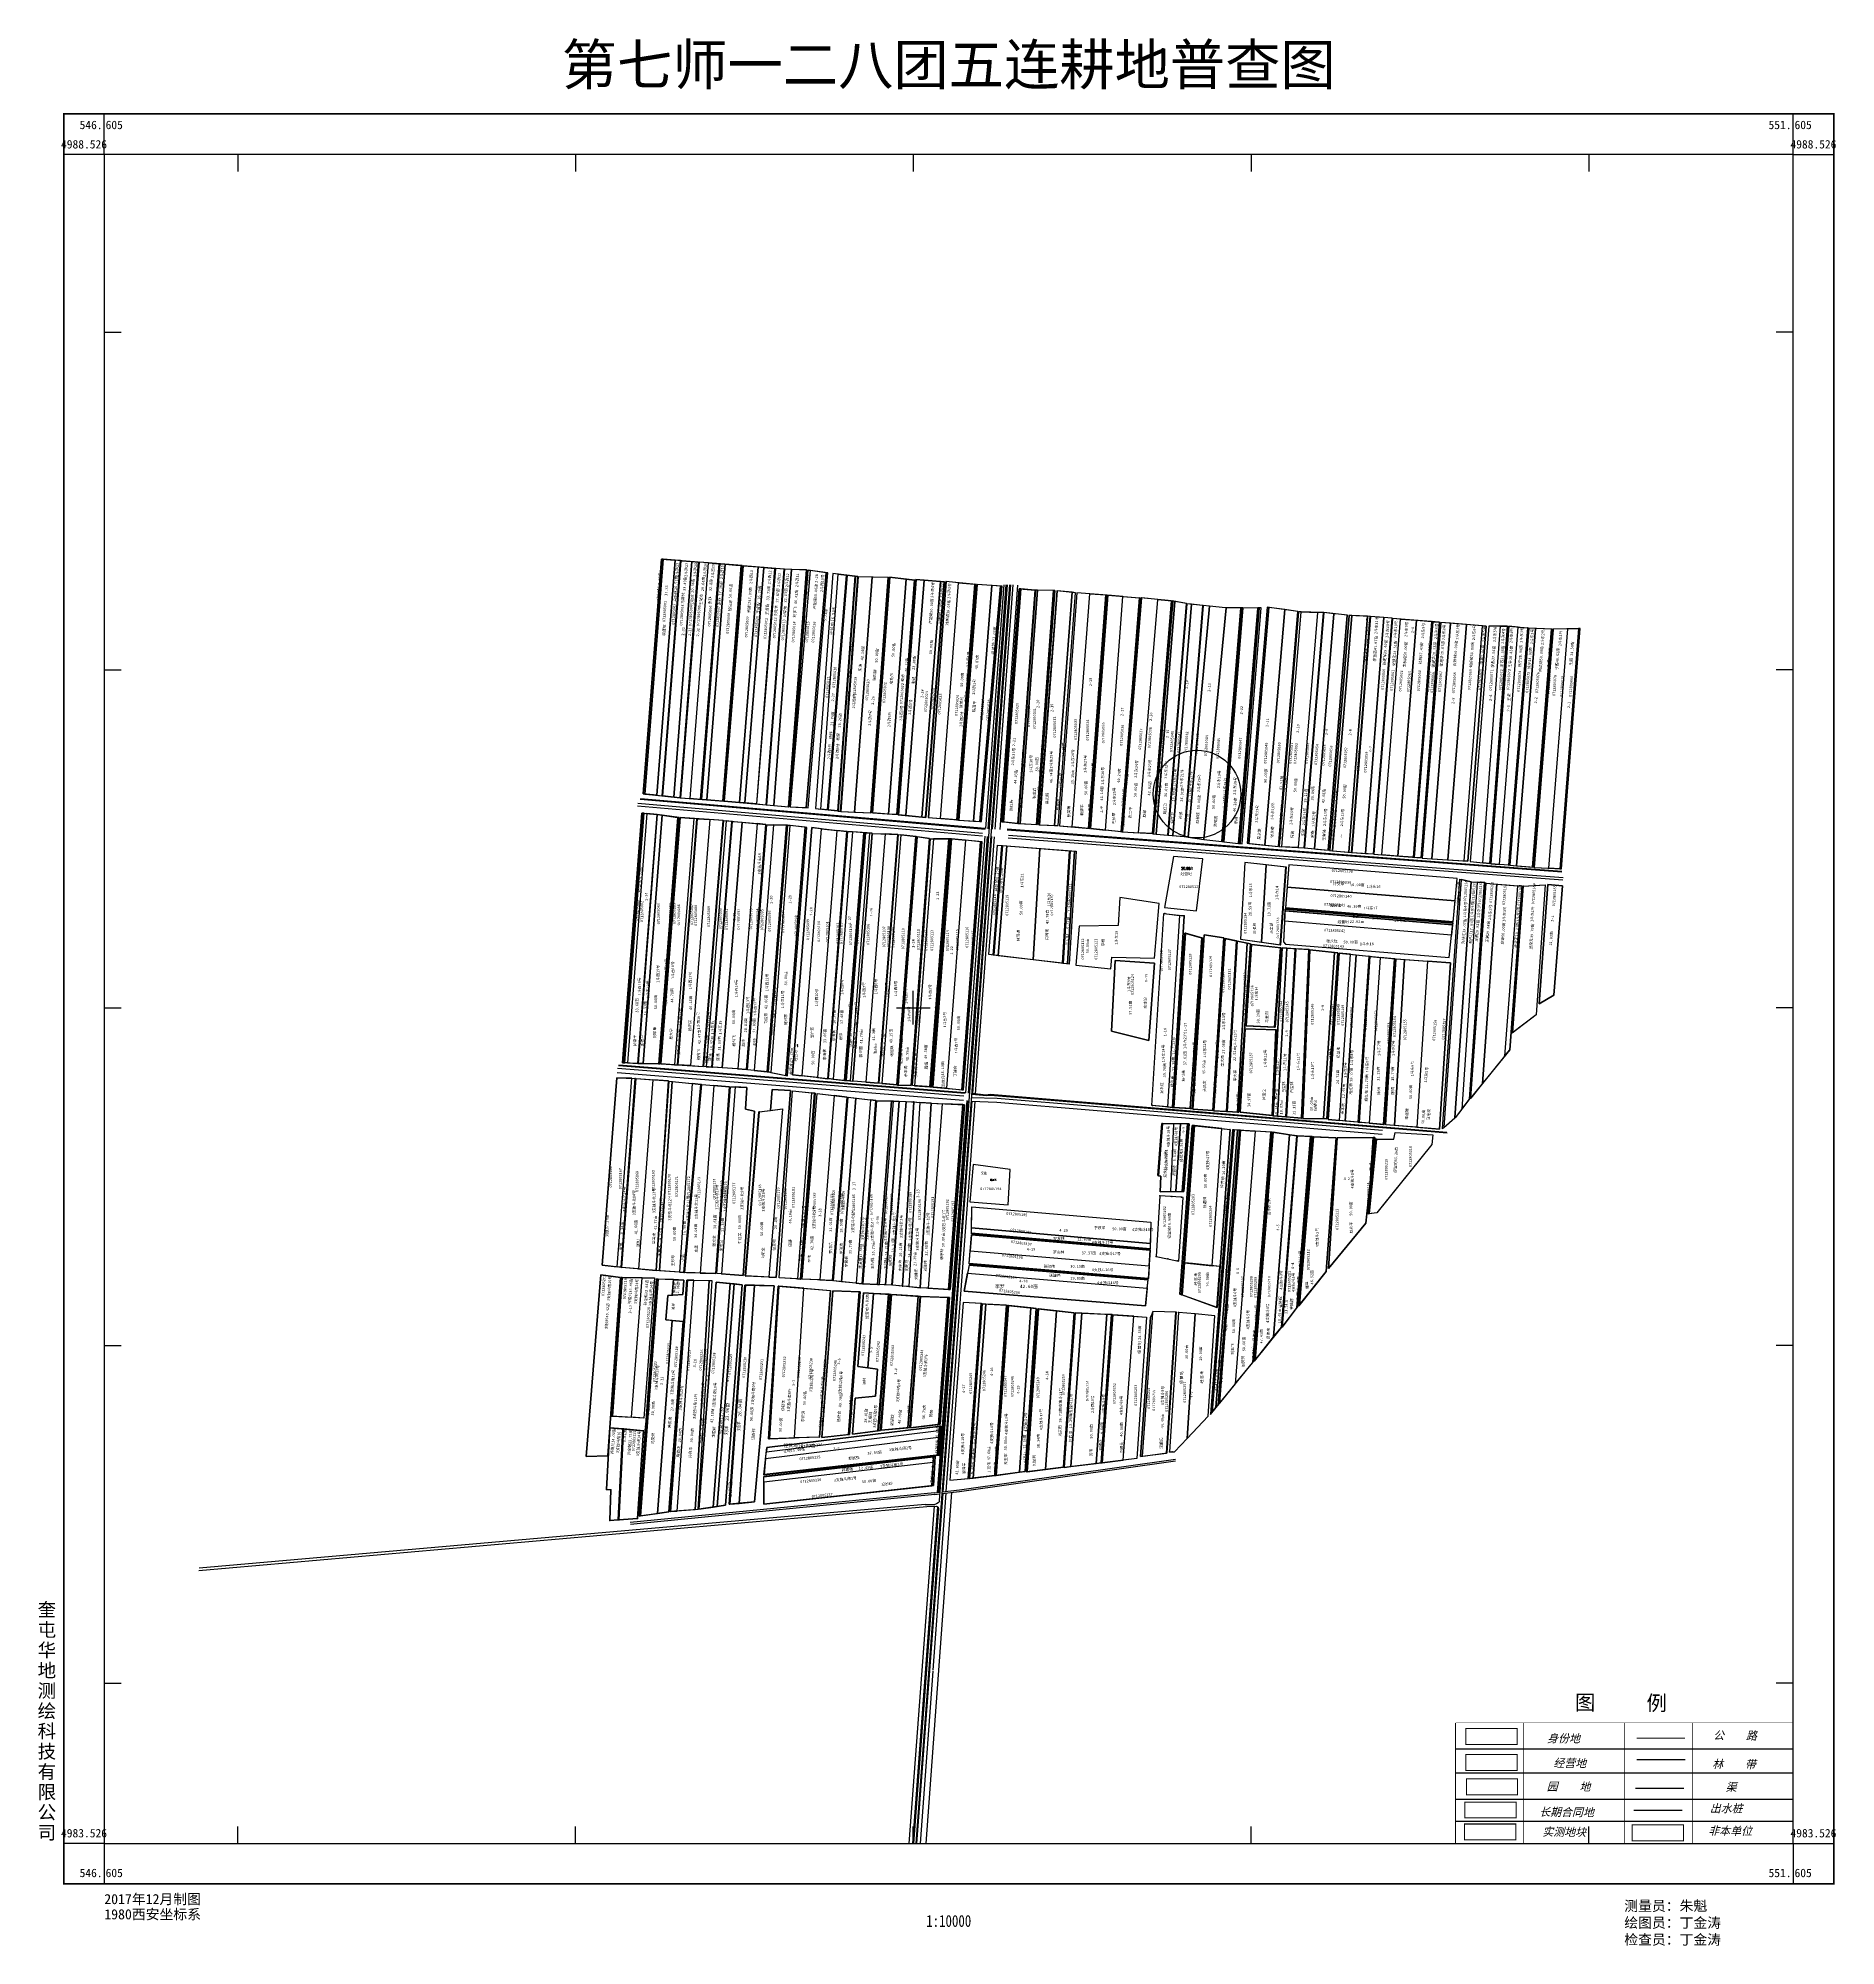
# Model space of a CAD drawing. Extents: x 546409 to 551731, y 4983223 to 4988870.
import ezdxf
from ezdxf.enums import TextEntityAlignment as Align

# ---------------------------------------------------------------- set-up
doc = ezdxf.new("R2010")
doc.units = 0
doc.header["$LTSCALE"] = 10
doc.header["$PDSIZE"] = 0.2
doc.layers.get('0').update_dxf_attribs({"linetype": 'CONTINUOUS'})
for name, color, linetype in [('2019-4-4', 6, 'CONTINUOUS'), ('2020.3.23画地', 6, 'CONTINUOUS'), ('2021新职工', 6, 'CONTINUOUS'), ('2022年', 7, 'CONTINUOUS'), ('JZD', 1, 'CONTINUOUS'), ('TK', 7, 'CONTINUOUS'), ('出水桩面积', 4, 'CONTINUOUS'), ('图例', 7, 'CONTINUOUS'), ('地块名称', 7, 'CONTINUOUS'), ('地籍号', 1, 'CONTINUOUS'), ('权利人', 7, 'CONTINUOUS'), ('注记', 1, 'CONTINUOUS'), ('测地框', 7, 'CONTINUOUS'), ('经营地', 7, 'CONTINUOUS'), ('经营地面积', 7, 'CONTINUOUS'), ('路林渠', 6, 'CONTINUOUS'), ('身份地', 6, 'CONTINUOUS'), ('身份地地块面积', 7, 'CONTINUOUS')]:
    doc.layers.add(name, color=color, linetype=linetype)
doc.styles.add('HZ', font='rs.shx', dxfattribs={"width": 0.8, "bigfont": 'hztxt.shx'})
doc.styles.add('STYLE1', font='simhei.ttf', dxfattribs={"width": 0.8, "oblique": 15, "height": 2.5})
doc.styles.add('宋体', font='')
doc.styles.get('宋体').set_extended_font_data('SimSun')

# ---------------------------------------------------------------- blocks, each defined once
blk = doc.blocks.new('GC0000')
at = {"linetype": 'Continuous'}
blk.add_point((0, 0), dxfattribs=at)
blk = doc.blocks.new('图例')
at = {"layer": '图例', "color": 7}
for p, q in [((542594.4, 4984436.4), (543594.1, 4984436.4)), ((542594.4, 4984365.1), (543594.1, 4984365.1)), ((542594.4, 4984287.3), (543594.1, 4984287.3)), ((542594.4, 4984222), (543594.1, 4984222)), ((542594.4, 4984156.7), (543594.1, 4984156.7))]:
    blk.add_line(p, q, dxfattribs=at)
at = {"layer": '图例', "color": 3, "linetype": 'Continuous'}
blk.add_line((543131.2, 4984404.5), (543274.1, 4984404.5), dxfattribs=at)
at = {"layer": '图例', "color": 7}
for points, const_width in [([(542594.4, 4984513.3), (542594.4, 4984156.7)], 2.37), ([(542594.4, 4984513.3), (543594.1, 4984513.3)], 1.48), ([(542795.9, 4984513.3), (542795.9, 4984156.7)], 2.37), ([(543094.2, 4984513.3), (543094.2, 4984156.7)], 2.37), ([(543295.7, 4984513.3), (543295.7, 4984156.7)], 2.37), ([(543594.1, 4984513.3), (543594.1, 4984156.7)], 2.37), ([(542594.4, 4984364.1), (543594.1, 4984364.1)], 1.48)]:
    blk.add_lwpolyline(points, dxfattribs=dict(at, const_width=const_width))
at = {"layer": '图例', "color": 1, "linetype": 'Continuous', "const_width": 3, "flags": 128}
blk.add_lwpolyline([(542625, 4984496.3), (542776.5, 4984496.3), (542776.5, 4984449.5), (542625, 4984449.5)], close=True, dxfattribs=at)
at = {"layer": '图例', "color": 5, "linetype": 'Continuous', "const_width": 3, "flags": 128}
blk.add_lwpolyline([(542625, 4984419.4), (542776.5, 4984419.4), (542776.5, 4984372.6), (542625, 4984372.6)], close=True, dxfattribs=at)
blk.add_lwpolyline([(543131.2, 4984468.4), (543274.1, 4984468.4)], dxfattribs=at)
at = {"layer": '图例', "color": 2, "linetype": 'Continuous', "const_width": 3, "flags": 128}
blk.add_lwpolyline([(542626.8, 4984347.3), (542778.3, 4984347.3), (542778.3, 4984300.5), (542626.8, 4984300.5)], close=True, dxfattribs=at)
at = {"layer": '图例', "color": 4, "linetype": 'Continuous', "flags": 128}
blk.add_lwpolyline([(543127.5, 4984319.9), (543270.3, 4984319.9)], dxfattribs=at)
at = {"layer": '图例', "color": 6, "linetype": 'Continuous', "const_width": 3, "flags": 128}
blk.add_lwpolyline([(542622.1, 4984279.1), (542773.6, 4984279.1), (542773.6, 4984232.3), (542622.1, 4984232.3)], close=True, dxfattribs=at)
at = {"layer": '图例', "color": 2, "linetype": 'Continuous', "flags": 128}
blk.add_lwpolyline([(543122.5, 4984255.2), (543265.3, 4984255.2)], dxfattribs=at)
at = {"layer": '图例', "color": 7, "linetype": 'Continuous', "const_width": 3, "flags": 128}
blk.add_lwpolyline([(542621.3, 4984214), (542772.9, 4984214), (542772.9, 4984167.1), (542621.3, 4984167.1)], close=True, dxfattribs=at)
at = {"layer": '图例', "color": 4, "linetype": 'Continuous', "const_width": 3, "flags": 128}
blk.add_lwpolyline([(543117.6, 4984211.4), (543269.2, 4984211.4), (543269.2, 4984164.6), (543117.6, 4984164.6)], close=True, dxfattribs=at)
at = {"layer": '图例', "color": 7, "style": 'STYLE1'}
blk.add_text('图     例', height=44.45, rotation=359.5492, dxfattribs=at).set_placement((542947.8, 4984551.8))
at = {"layer": '图例', "color": 1, "style": 'STYLE1', "oblique": 15}
blk.add_text('身份地', height=23.71, rotation=359.5492, dxfattribs=at).set_placement((542865.8, 4984455.8))
at = {"layer": '图例', "color": 7, "style": 'STYLE1', "oblique": 15}
for s, p in [(' 公\u3000\u3000路', (543341.2, 4984464.6)), ('实测地块', (542851.6, 4984179))]:
    blk.add_text(s, height=23.71, rotation=359.5492, dxfattribs=at).set_placement(p)
at = {"layer": '图例', "color": 5, "style": 'STYLE1', "oblique": 15}
blk.add_text('经营地', height=23.71, rotation=359.5492, dxfattribs=at).set_placement((542884.1, 4984382.7))
at = {"layer": '图例', "color": 3, "style": 'STYLE1', "oblique": 15}
blk.add_text('  林    带', height=23.71, rotation=359.5492, dxfattribs=at).set_placement((543322.3, 4984379.7))
at = {"layer": '图例', "color": 2, "style": 'STYLE1', "oblique": 15}
for s, p in [('园    地', (542864.5, 4984313.2)), ('出水桩', (543347.2, 4984248.6))]:
    blk.add_text(s, height=23.71, rotation=359.5492, dxfattribs=at).set_placement(p)
at = {"layer": '图例', "color": 4, "style": 'STYLE1', "oblique": 15}
for s, p in [('   渠', (543346, 4984311.9)), ('非本单位', (543342.8, 4984182.2))]:
    blk.add_text(s, height=23.71, rotation=359.5492, dxfattribs=at).set_placement(p)
at = {"layer": '图例', "color": 6, "style": 'STYLE1', "oblique": 15}
blk.add_text('长期合同地', height=23.71, rotation=359.5492, dxfattribs=at).set_placement((542842.3, 4984237.8))

msp = doc.modelspace()

# ---------------------------------------------------------------- linework, layer by layer
at = {"layer": '2019-4-4', "color": 2, "linetype": 'Continuous', "elevation": 256.4, "flags": 128}
msp.add_lwpolyline([(548439.3, 4986611.4), (548436.6, 4986611.6), (548490.6, 4987308.9), (548493.4, 4987308.7)], close=True, dxfattribs=at)
at = {"layer": '2019-4-4', "color": 2, "linetype": 'Continuous', "flags": 128}
for points in [[(548541.3, 4987304.8), (548485.1, 4986607.4), (548440.4, 4986611.2), (548496.6, 4987308.6)], [(550338.5, 4986456.8), (550362.8, 4986455), (550417.3, 4987152.9), (550393.2, 4987154.9)], [(550442, 4987150.6), (550418.8, 4987152.5), (550364, 4986454.6), (550387.2, 4986452.8)], [(550691.6, 4986370.9), (550669.9, 4986371.7), (550623.7, 4985699.3), (550646.5, 4985729.5)], [(550684.9, 4985775.6), (550650.2, 4985732.6), (550696, 4986368.4), (550727.4, 4986366)], [(548676.5, 4985169.2), (548602.4, 4985175.6), (548574, 4984723.3), (548648.6, 4984726.2)], [(548648.6, 4984726.2), (548676.5, 4985169.2), (548755, 4985162.4), (548721.9, 4984729)]]:
    msp.add_lwpolyline(points, close=True, dxfattribs=at)
at = {"layer": '2020.3.23画地', "color": 3, "linetype": 'Continuous', "flags": 128}
for points in [[(548259.3, 4987327.5), (548205.7, 4986632.5)], [(549969.2, 4985637), (549906.3, 4984828.7)]]:
    msp.add_lwpolyline(points, dxfattribs=at)
for points in [[(548309.9, 4986621.5), (548290.7, 4986623.6), (548344.4, 4987320.9), (548363.8, 4987319.4)], [(548742.4, 4987287.7), (548695.2, 4987294.3), (548635.9, 4986595), (548683.3, 4986592.2), (548683.4, 4986592.2)], [(549133.8, 4987257.9), (549097, 4987261.3), (549044.9, 4986562.9), (549080.4, 4986560)], [(549133.8, 4987257.9), (549146.1, 4987256.8), (549181.2, 4987253.5), (549127.9, 4986556.2), (549092.7, 4986559), (549080.4, 4986560)], [(549768, 4986509.5), (549801.8, 4986506.6), (549857.3, 4987190.6), (549823.6, 4987194.5)], [(549768, 4986509.5), (549801.8, 4986506.6), (549857.3, 4987190.6), (549823.6, 4987194.5)], [(549802.7, 4986506.4), (549813.6, 4986504.9), (549877, 4987188.4), (549858.7, 4987190.3)], [(548624.7, 4986540.1), (548586.3, 4986541.1), (548529.2, 4985814.1), (548567.4, 4985810.4)], [(548577.9, 4985808.4), (548570.7, 4985809.8), (548627.6, 4986539.9), (548634.8, 4986539.1)], [(550590.2, 4986132.3), (550522.8, 4986137.3), (550491, 4985645.8), (550558.4, 4985640.5)], [(548308.2, 4985216.8), (548249, 4985221.2), (548286.7, 4985781.8), (548345.8, 4985775.6)], [(548455.9, 4985765.9), (548409.7, 4985769.7), (548369.5, 4985214.3), (548415.9, 4985212.9)], [(548432.2, 4985211.7), (548418.5, 4985212.6), (548459.4, 4985765.7), (548473.1, 4985765.2)], [(548803.9, 4985735.1), (548766.3, 4985739.7), (548723.1, 4985194), (548761, 4985192.7)], [(548787.4, 4985188.6), (548764.3, 4985190.9), (548807.2, 4985734.8), (548830.3, 4985732.1)], [(550181.2, 4985618.2), (550175.9, 4985618.4), (550135.4, 4985111.5), (550139.8, 4985117.2)], [(550222.8, 4985219.2), (550251.6, 4985615), (550184.5, 4985617.7), (550143.6, 4985120.6)], [(549200.7, 4985123.9), (549147.9, 4985127.6), (549108.6, 4984601.5), (549162.3, 4984606.2)], [(549214.6, 4985122.5), (549203.8, 4985123.1), (549166.9, 4984606.3), (549177.8, 4984607.6)], [(549391.2, 4984632.8), (549444.7, 4984639.7), (549476.2, 4985096.8), (549424.1, 4985102.5)], [(549498.6, 4985095.6), (549479.2, 4985096.5), (549446.8, 4984639.2), (549466.3, 4984641.5)]]:
    msp.add_lwpolyline(points, close=True, dxfattribs=at)
for points, elevation in [([(548339.1, 4986618.9), (548394.1, 4987316.7), (548366, 4987318.9), (548311, 4986621)], 283.2), ([(549080.2, 4987261.7), (549091.5, 4987260.7), (549036.5, 4986562.7), (549025.2, 4986563.8)], 283.9)]:
    msp.add_lwpolyline(points, close=True, dxfattribs=dict(at, elevation=elevation))
at = {"layer": '2021新职工', "color": 1, "linetype": 'Continuous', "flags": 128}
for points in [[(549719.1, 4986514), (549753.8, 4986510.9), (549808.8, 4987196.4), (549774.4, 4987202.7)], [(549754.7, 4986510.6), (549768, 4986509.5), (549823.6, 4987194.5), (549818.6, 4987195.1), (549810, 4987196.1)], [(550791.2, 4987126.8), (550818.5, 4987124.2), (550762.6, 4986422.1), (550735.2, 4986424.3)], [(550842.2, 4987122.3), (550822.3, 4987123.1), (550766.4, 4986421.5), (550786.3, 4986419.9)], [(548241.5, 4986572.3), (548211.6, 4986574.9), (548154.2, 4985836.3), (548184.9, 4985835)], [(548200.6, 4985834.6), (548185.8, 4985834.8), (548242.3, 4986572.2), (548256.9, 4986570)], [(549007.7, 4986506.7), (548963.5, 4986511.6), (548907.2, 4985775.8), (548951.4, 4985771.6)], [(548955.7, 4985771), (548954.9, 4985771), (549010.4, 4986506.3), (549011.2, 4986506.2)], [(550130.7, 4986174.6), (550105.5, 4986176), (550077.9, 4985678.9), (550103.1, 4985676.9)], [(550171.3, 4986172.3), (550132.7, 4986174.5), (550105.1, 4985676.7), (550149.5, 4985673)], [(550424.5, 4986144.5), (550382.3, 4986148.9), (550349.9, 4985658), (550392.1, 4985654.3)], [(550424.2, 4985651), (550398.9, 4985653), (550429.2, 4986144.2), (550454.5, 4986142.3)], [(548134.1, 4985231.5), (548123.4, 4985232.7), (548167, 4985791), (548176.1, 4985790.8)], [(548186.5, 4985226.5), (548137.4, 4985230.7), (548179.2, 4985790.3), (548228.6, 4985786.6)], [(548657.4, 4985196.9), (548602.8, 4985200.1), (548642.9, 4985753.6), (548699.2, 4985748.3)], [(549466.3, 4984641.5), (549541.4, 4984650.5), (549572.8, 4985092.1), (549498.6, 4985095.6)], [(549074.7, 4984728), (548563, 4984664.6), (548558.2, 4984618.1), (549071.3, 4984675.8)], [(548557.6, 4984594.8), (548557.6, 4984611.3), (549059.4, 4984670.6), (549058.6, 4984654)]]:
    msp.add_lwpolyline(points, close=True, dxfattribs=at)
at = {"layer": '2021新职工', "color": 6, "linetype": 'Continuous', "flags": 128}
msp.add_lwpolyline([(549969.2, 4985637), (549966.1, 4985637.2), (549902.9, 4984824.4), (549906.3, 4984828.7)], close=True, dxfattribs=at)
msp.add_lwpolyline([(549906.3, 4984828.7), (549969.2, 4985637)], dxfattribs=at)
at = {"layer": '2021新职工', "color": 6, "linetype": 'Continuous'}
msp.add_circle((549840, 4986632.3), 129.7, dxfattribs=at)
at = {"layer": '2022年', "color": 4, "linetype": 'Continuous', "flags": 128}
for points in [[(548630.9, 4986595), (548683.7, 4987295.8), (548639.6, 4987297.1), (548586.9, 4986598.7)], [(548635.9, 4986595), (548635.7, 4986595), (548688.5, 4987295.3), (548695.2, 4987294.3)], [(548836.3, 4987276.1), (548829.2, 4987277), (548777.5, 4986582.1), (548784.6, 4986581.4)], [(548878, 4987274.8), (548837.3, 4987275.9), (548785.7, 4986581.2), (548826.4, 4986579.2)], [(549418.5, 4986539.8), (549428.9, 4986539.4), (549480.5, 4987228.6), (549470.1, 4987229.7)], [(550289.9, 4986460.4), (550297.5, 4986459.8), (550352.3, 4987158.5), (550344.7, 4987158.9)], [(550393.2, 4987154.9), (550353.4, 4987158.2), (550298.6, 4986459.6), (550338.5, 4986456.8)], [(550685, 4987130.2), (550696.5, 4987129.2), (550642.2, 4986433.6), (550630.7, 4986434.4)], [(550738.8, 4987129.8), (550704.1, 4987129.5), (550649.1, 4986432.6), (550686.5, 4986428.8)], [(550786.3, 4986419.9), (550833.6, 4986416), (550889.2, 4987120.6), (550842.2, 4987122.3)], [(550938, 4987121.4), (550969.9, 4987122.2), (550914.6, 4986411.3), (550881.7, 4986413.1)], [(549105.3, 4986499.8), (549060.2, 4986500.2), (549004, 4985769), (549048.8, 4985765.7)], [(550651.5, 4986372.6), (550622.2, 4986379.6), (550571.2, 4985644.9), (550603.2, 4985674.3)], [(550623.7, 4985699.3), (550604.5, 4985674.1), (550652.5, 4986372.3), (550669.9, 4986371.7)], [(549727.8, 4986308.1), (549611.2, 4986326.3), (549606.4, 4986243), (549491.4, 4986241.7), (549481.6, 4986125.9), (549584.6, 4986115), (549588.3, 4986149.6), (549713.8, 4986147)], [(549998.2, 4986189.1), (549988.8, 4986191), (549959.5, 4985691.1), (549964.1, 4985690.8)], [(550105.5, 4986176), (550091.7, 4986176.8), (550065.7, 4985680), (550077.9, 4985678.9)], [(550073.3, 4985934.9), (549982.6, 4985937.1), (549967.5, 4985690.3), (550062.4, 4985680.8)], [(548167, 4985791), (548122.5, 4985791.9), (548079.2, 4985237.5), (548123.4, 4985232.7)], [(549960.1, 4985637.5), (549949.8, 4985638.1), (549884.8, 4984802.2), (549896.2, 4984816.2)], [(549966.1, 4985637.2), (549960.1, 4985637.5), (549896.2, 4984816.2), (549902.9, 4984824.4)], [(548109.9, 4984790.8), (548166, 4984787.4), (548197.7, 4985200.6), (548137.8, 4985201.4)], [(548493.7, 4985179.8), (548469.5, 4985182), (548419.2, 4984523.4), (548443.9, 4984527.2)], [(548102.1, 4984756.5), (548140.2, 4984752.9), (548126.1, 4984483.8), (548101.5, 4984482.2), (548104.3, 4984573), (548091.4, 4984573.4)], [(548563, 4984664.6), (548565.1, 4984685), (549076.1, 4984748.3), (549074.7, 4984728)]]:
    msp.add_lwpolyline(points, close=True, dxfattribs=at)
for points, elevation in [([(549433.1, 4986538.8), (549470.8, 4986535.2), (549522.3, 4987225.3), (549484.7, 4987227.9)], 284.2), ([(549051.2, 4985765.5), (549050.8, 4985765.5), (549107.3, 4986499.7), (549107.7, 4986499.7)], 284.4), ([(549150.6, 4985160.5), (549160.7, 4985213.6), (549692.9, 4985169.5), (549687.4, 4985117.6)], 285)]:
    msp.add_lwpolyline(points, close=True, dxfattribs=dict(at, elevation=elevation))
at = {"layer": 'TK', "linetype": 'Continuous'}
for p, q in [((546605, 4988526), (546605, 4988646)), ((551605, 4988526), (551605, 4988646)), ((546605, 4988526), (546485, 4988526)), ((547000, 4988526), (547000, 4988476)), ((548000, 4988526), (548000, 4988476)), ((549000, 4988526), (549000, 4988476)), ((550000, 4988526), (550000, 4988476)), ((551000, 4988526), (551000, 4988476)), ((551605, 4988526), (551725, 4988526)), ((546605, 4988000), (546655, 4988000)), ((551605, 4988000), (551555, 4988000)), ((546605, 4987000), (546655, 4987000)), ((551605, 4987000), (551555, 4987000)), ((549000, 4985950), (549000, 4986050)), ((546605, 4986000), (546655, 4986000)), ((548950, 4986000), (549050, 4986000)), ((551605, 4986000), (551555, 4986000)), ((546605, 4985000), (546655, 4985000)), ((551605, 4985000), (551555, 4985000)), ((546605, 4984000), (546655, 4984000)), ((551605, 4984000), (551555, 4984000)), ((547000, 4983526), (547000, 4983576)), ((548000, 4983526), (548000, 4983576)), ((549000, 4983526), (549000, 4983576)), ((550000, 4983526), (550000, 4983576)), ((551000, 4983526), (551000, 4983576)), ((546605, 4983526), (546485, 4983526)), ((546605, 4983526), (546605, 4983406)), ((551605, 4983526), (551725, 4983526)), ((551605, 4983526), (551605, 4983406))]:
    msp.add_line(p, q, dxfattribs=at)
at = {"layer": 'TK', "linetype": 'Continuous', "const_width": 5, "flags": 128}
msp.add_lwpolyline([(546485, 4983406), (551725, 4983406), (551725, 4988646), (546485, 4988646)], close=True, dxfattribs=at)
at = {"layer": 'TK', "linetype": 'Continuous', "flags": 128}
msp.add_lwpolyline([(546605, 4983526), (551605, 4983526), (551605, 4988526), (546605, 4988526)], close=True, dxfattribs=at)
at = {"layer": '出水桩面积', "color": 2, "linetype": 'Continuous', "flags": 128}
for points in [[(548312.6, 4987323.4), (548310.6, 4987323.5), (548256.9, 4986627.1), (548258.9, 4986626.9)], [(548557.8, 4987303.3), (548556.8, 4987303.4), (548500.6, 4986606.1), (548501.6, 4986606)], [(548558.8, 4987303.3), (548557.8, 4987303.3), (548501.6, 4986606), (548502.6, 4986606)], [(548684.7, 4987295.7), (548683.7, 4987295.8), (548630.9, 4986595), (548631.9, 4986594.9)], [(548688.5, 4987295.3), (548687.5, 4987295.4), (548634.7, 4986595), (548635.7, 4986595)], [(548802.5, 4987280.2), (548804.5, 4987280), (548748.3, 4986585.3), (548746.4, 4986585.5)], [(548829.2, 4987277), (548827.2, 4987277.2), (548775.5, 4986582.4), (548777.5, 4986582.1)], [(548926.8, 4987273.5), (548925.8, 4987273.5), (548874.1, 4986576.8), (548875.1, 4986576.8)], [(549097, 4987261.3), (549096, 4987261.4), (549043.9, 4986563), (549044.9, 4986562.9)], [(549097, 4987261.3), (549096, 4987261.4), (549043.9, 4986563), (549044.9, 4986562.9)], [(549097, 4987261.3), (549096, 4987261.4), (549043.9, 4986563), (549044.9, 4986562.9)], [(549186.1, 4987253.1), (549185.1, 4987253.2), (549131.8, 4986555.9), (549132.8, 4986555.8)], [(549188.9, 4987252.4), (549187.9, 4987252.4), (549134, 4986555.6), (549135, 4986555.5)], [(549425.9, 4987234.2), (549424.7, 4987234.3), (549372, 4986541.8), (549374.1, 4986541.7)], [(549669.7, 4987213.7), (549668.7, 4987213.7), (549614.9, 4986521.1), (549615.9, 4986521)], [(549674.6, 4987213), (549673.6, 4987213.1), (549617.8, 4986520.9), (549618.8, 4986520.8)], [(549768.2, 4987203.9), (549766.2, 4987204.2), (549709.5, 4986514.9), (549711.5, 4986514.7)], [(549975.3, 4987183.3), (549973.3, 4987183.3), (549917, 4986491.5), (549919, 4986491.3)], [(550025.2, 4987183.5), (550023.2, 4987183.5), (549966.4, 4986485.9), (549968.4, 4986485.7)], [(550285.7, 4987161.9), (550284.7, 4987162), (550227.9, 4986466.2), (550228.9, 4986466.1)], [(550290.7, 4987161.4), (550289.7, 4987161.4), (550232.7, 4986465.2), (550233.7, 4986465.1)], [(550536.5, 4987142.9), (550534.5, 4987143.1), (550479.7, 4986445.3), (550481.7, 4986445.2)], [(550819.5, 4987124.1), (550818.5, 4987124.2), (550762.6, 4986422.1), (550763.6, 4986422)], [(550822.3, 4987123.1), (550821.3, 4987123.1), (550765.4, 4986421.6), (550766.4, 4986421.5)], [(548203.3, 4986575.6), (548201.3, 4986575.7), (548143.9, 4985836.7), (548145.9, 4985836.6)], [(548361.4, 4986559.4), (548359.4, 4986559.5), (548302.1, 4985830.6), (548304.1, 4985830.5)], [(548465.1, 4986551.4), (548463.1, 4986551.6), (548404, 4985823.8), (548406, 4985823.7)], [(548626.7, 4986540.1), (548624.7, 4986540.1), (548567.4, 4985810.4), (548569.4, 4985810.3)], [(548855.8, 4986517.7), (548853.8, 4986517.9), (548796.9, 4985784.9), (548798.9, 4985784.7)], [(548859.3, 4986517.5), (548855.8, 4986517.7), (548798.9, 4985784.7), (548802.3, 4985784.3)], [(549008.7, 4986506.6), (549007.7, 4986506.7), (548951.4, 4985771.6), (548952.4, 4985771.5)], [(549010.4, 4986506.3), (549009.9, 4986506.4), (548953.5, 4985771.1), (548954.9, 4985771)], [(549107.3, 4986499.7), (549105.3, 4986499.8), (549048.8, 4985765.7), (549050.8, 4985765.5)], [(550105, 4986415.7), (550103, 4986415.9), (550086.6, 4986186.1), (550088.6, 4986185.8)], [(550692.6, 4986370.8), (550691.6, 4986370.9), (550646.5, 4985729.5), (550647.6, 4985730.9)], [(550696, 4986368.4), (550695, 4986368.5), (550649.1, 4985731.3), (550650.2, 4985732.6)], [(550806.7, 4986359.9), (550804.6, 4986359.8), (550773.3, 4985924.9), (550775.4, 4985926.5)], [(550101.4, 4986292.8), (550101.4, 4986291.8), (550597.3, 4986250.1), (550597.4, 4986251.1)], [(550102, 4986295.3), (550101.9, 4986294.3), (550598.4, 4986253.4), (550598.5, 4986254.4)], [(549958.8, 4986197.2), (549956.8, 4986197.6), (549927.2, 4985692.9), (549929.2, 4985692.8)], [(550088.9, 4986176.7), (550087, 4986176.9), (550069, 4985942.1), (550071, 4985942)], [(550132.7, 4986174.5), (550130.7, 4986174.6), (550103.1, 4985676.9), (550105.1, 4985676.7)], [(550352.9, 4986152), (550348.9, 4986152.4), (550316.6, 4985660.9), (550320.6, 4985660.5)], [(550426.5, 4986144.3), (550424.5, 4986144.5), (550392.1, 4985654.3), (550394.1, 4985654.1)], [(550075.3, 4985934.8), (550073.3, 4985934.9), (550062.4, 4985680.8), (550064.4, 4985680.6)], [(548178.1, 4985790.8), (548176.1, 4985790.8), (548134.1, 4985231.5), (548136.1, 4985231.3)], [(548373.1, 4985772.8), (548371.1, 4985773), (548320.8, 4985215.8), (548322.8, 4985215.7)], [(548710, 4985747.2), (548708, 4985747.4), (548666.2, 4985196.4), (548668.2, 4985196.3)], [(548941.2, 4985723.3), (548935.3, 4985723.5), (548894.3, 4985180.6), (548900.1, 4985180.4)], [(549002.4, 4985720.8), (549000.4, 4985721), (548967.5, 4985176), (548969.5, 4985175.9)], [(548544.6, 4985692.1), (548542.5, 4985691.9), (548502.6, 4985205.7), (548504.6, 4985205.6)], [(549151.8, 4985712.6), (549146.8, 4985712.9), (549104.5, 4985165.7), (549109.5, 4985165.4)], [(549151.8, 4985712.6), (549146.8, 4985712.9), (549104.5, 4985165.7), (549109.5, 4985165.4)], [(549738.1, 4985656.7), (549736.1, 4985656.8), (549724.5, 4985502.7), (549726.5, 4985502.3)], [(549832.5, 4985650.9), (549830.5, 4985651.1), (549794.4, 4985150.3), (549796.3, 4985149.6)], [(549946, 4985638.3), (549945, 4985638.4), (549879.5, 4984795.7), (549880.6, 4984797)], [(549938.4, 4985639.4), (549937.4, 4985639.5), (549898.5, 4985112.8), (549899.5, 4985112.4)], [(550065.2, 4985631.1), (550063.2, 4985631.4), (550009.6, 4984953.9), (550011.8, 4984956.6)], [(550184.5, 4985617.7), (550182.5, 4985617.8), (550141.4, 4985117.8), (550143.6, 4985120.6)], [(550371.6, 4985610.6), (550369.6, 4985610.6), (550347.4, 4985389.8), (550349.4, 4985390)], [(549172.2, 4985332), (549172.2, 4985330), (549701.2, 4985284), (549701.2, 4985286)], [(549695.7, 4985195.2), (549165.6, 4985239.1), (549165.4, 4985238.1), (549695.6, 4985194.2)], [(549165.8, 4985242.2), (549165.7, 4985241.2), (549695.9, 4985197.4), (549696, 4985198.4)], [(548137.8, 4985201.4), (548135, 4985201.4), (548107.1, 4984790.9), (548109.9, 4984790.8)], [(548331.3, 4985193.4), (548329.3, 4985193.4), (548279.3, 4984508), (548281.3, 4984508.2)], [(548503.3, 4985178.9), (548501.3, 4985178.9), (548455.1, 4984529.8), (548457.2, 4984530)], [(548602.4, 4985175.6), (548600.4, 4985175.8), (548571.9, 4984723.2), (548574, 4984723.3)], [(548927.7, 4985151.6), (548926.7, 4985151.7), (548895.4, 4984747.6), (548896.4, 4984747.7)], [(548928.7, 4985151.6), (548927.7, 4985151.6), (548896.4, 4984747.7), (548897.5, 4984747.9)], [(549201.7, 4985123.8), (549200.7, 4985123.9), (549162.3, 4984606.2), (549163.3, 4984606.3)], [(549203.8, 4985123.1), (549202.8, 4985123.2), (549165.9, 4984606.2), (549166.9, 4984606.3)], [(549370.8, 4985108.5), (549368.9, 4985108.7), (549335, 4984625.6), (549337, 4984625.9)], [(549779.6, 4985098.4), (549777.6, 4985098.4), (549749.3, 4984681.5), (549751.4, 4984681.8)], [(549589.3, 4985091.3), (549587.3, 4985091.4), (549556.1, 4984652.3), (549558.1, 4984652.6)], [(548142.2, 4984752.7), (548140.2, 4984752.9), (548126.1, 4984483.8), (548128.1, 4984483.9)], [(549064.4, 4984671.2), (549064.5, 4984672.2), (548557.6, 4984612.3), (548557.6, 4984611.3)], [(549076.3, 4984675.4), (549076.4, 4984676.4), (548558.2, 4984618.1), (548558.1, 4984617.1)]]:
    msp.add_lwpolyline(points, close=True, dxfattribs=at)
for points, elevation in [([(548425, 4987314.2), (548426.9, 4987314), (548372.6, 4986616.4), (548370.6, 4986616.6)], 283.2), ([(549003.5, 4987266.1), (549004.4, 4987265.9), (548952.8, 4986571.5), (548951.8, 4986571.5)], 283.8), ([(549007.8, 4987267.7), (549008.8, 4987267.6), (548956.3, 4986570.7), (548955.3, 4986570.8)], 283.9), ([(549091.5, 4987260.7), (549092.5, 4987260.6), (549037.5, 4986562.6), (549036.5, 4986562.7)], 283.9), ([(549262, 4986479.8), (549264, 4986479.7), (549238.3, 4986155.5), (549236.3, 4986155.8)], 284.1), ([(549462.9, 4986464.6), (549464.8, 4986464.5), (549444.1, 4986131.1), (549442.1, 4986131.4)], 284.1), ([(549769.2, 4985704.2), (549771.2, 4985704.1), (549806, 4986220.4), (549804, 4986221)], 284.8)]:
    msp.add_lwpolyline(points, close=True, dxfattribs=dict(at, elevation=elevation))
at = {"layer": '测地框', "color": 0, "linetype": 'Continuous', "flags": 128}
for points, elevation in [([(548363.8, 4987319.4), (548254.3, 4987327.9), (548200.8, 4986633), (548309.9, 4986621.5)], 283.1), ([(548493.4, 4987308.7), (548366, 4987318.9), (548311, 4986621), (548439.3, 4986611.4)], 283.2), ([(548617.5, 4987298.2), (548496.6, 4987308.6), (548440.4, 4986611.2), (548564.2, 4986600.8)], 283.3), ([(548684.7, 4987295.7), (548619.2, 4987297.8), (548565.3, 4986600.5), (548631.9, 4986594.9)], 283.5), ([(548747.4, 4987287), (548687.5, 4987295.4), (548634.7, 4986595), (548688.4, 4986591.9)], 283.3), ([(548836.3, 4987276.1), (548761.5, 4987285.1), (548710.1, 4986589.5), (548784.6, 4986581.4)], 283.5), ([(548926.8, 4987273.5), (548837.3, 4987275.9), (548785.7, 4986581.2), (548875.1, 4986576.8)], 283.8), ([(549004.4, 4987265.9), (548929.5, 4987274.4), (548878.9, 4986577.1), (548952.8, 4986571.5)], 283.8), ([(549092.5, 4987260.6), (549007.8, 4987267.7), (548955.3, 4986570.8), (549037.5, 4986562.6)], 283.9), ([(549186.1, 4987253.1), (549096, 4987261.4), (549043.9, 4986563), (549132.8, 4986555.8)], 283.8), ([(549263, 4987247.5), (549187.9, 4987252.4), (549134, 4986555.6), (549202, 4986550.8)], 284.1), ([(549313.3, 4987240.5), (549360.8, 4987236.1), (549309.6, 4986545.5), (549262, 4986550.5)], 284), ([(549310.7, 4986545.3), (549368.1, 4986542.3), (549419.1, 4987235.2), (549362.2, 4987235.6)], 284.1), ([(549372, 4986541.8), (549428.9, 4986539.4), (549480.5, 4987228.6), (549424.7, 4987234.3)], 284.1), ([(549433.1, 4986538.8), (549522.4, 4986530.3), (549574, 4987221.6), (549484.7, 4987227.9)], 284.2), ([(549575.9, 4987221.2), (549669.7, 4987213.7), (549615.9, 4986521), (549525.1, 4986530.2)], 284.3), ([(549617.8, 4986520.9), (549708.2, 4986515.5), (549764.8, 4987204.6), (549673.6, 4987213.1)], 284.3), ([(549709.5, 4986514.9), (549753.8, 4986510.9), (549808.8, 4987196.4), (549766.2, 4987204.2)], 284.3), ([(549754.7, 4986510.6), (549801.8, 4986506.6), (549857.3, 4987190.6), (549810, 4987196.1)], 284.3), ([(549988.6, 4986486.8), (550081.2, 4986477.2), (550138.5, 4987172.8), (550048, 4987186)], 284.5), ([(550083.5, 4986476.9), (550157.6, 4986473), (550214.5, 4987169.9), (550140.4, 4987172)], 284.6), ([(550158.7, 4986472.8), (550228.9, 4986466.1), (550285.7, 4987161.9), (550215.4, 4987169.7)], 284.6), ([(550232.7, 4986465.2), (550297.5, 4986459.8), (550352.3, 4987158.5), (550289.7, 4987161.4)], 284.6), ([(550298.6, 4986459.6), (550362.8, 4986455), (550417.3, 4987152.9), (550353.4, 4987158.2)], 284.6), ([(550364, 4986454.6), (550503.4, 4986443.4), (550558.3, 4987141.1), (550418.8, 4987152.5)], 284.6), ([(550506.9, 4986442.4), (550642.2, 4986433.6), (550696.5, 4987129.2), (550562.3, 4987140.8)], 284.6), ([(550649.1, 4986432.6), (550706.8, 4986426.8), (550759.3, 4987129.9), (550704.1, 4987129.5)], 284.6), ([(550763, 4987129.6), (550819.5, 4987124.1), (550763.6, 4986422), (550709.8, 4986426.3)], 284.8), ([(550765.4, 4986421.6), (550836.9, 4986415.8), (550892.4, 4987120.5), (550821.3, 4987123.1)], 284.8), ([(550838, 4986415.5), (550919.4, 4986411), (550974.8, 4987122.3), (550894, 4987120.3)], 284.8), ([(548184.9, 4985835), (548138.9, 4985836.9), (548196.4, 4986576.2), (548241.5, 4986572.3)], 284.4), ([(548306.6, 4986562.8), (548242.3, 4986572.2), (548185.8, 4985834.8), (548251, 4985833.8)], 283.9), ([(548437.5, 4986553.9), (548309.8, 4986563.1), (548252.4, 4985833.5), (548378.4, 4985826.3)], 284), ([(548506.4, 4985816.8), (548379.8, 4985825.5), (548439, 4986553.7), (548563.7, 4986542.8)], 284.5), ([(548569.4, 4985810.3), (548509.4, 4985816), (548566.1, 4986541.7), (548626.7, 4986540.1)], 284.5), ([(548685.1, 4986533.6), (548627.6, 4986539.9), (548570.7, 4985809.8), (548627.5, 4985798.7)], 284), ([(548747.4, 4985789.5), (548642.5, 4985801.4), (548699.6, 4986533.1), (548803.6, 4986521.8)], 285.6), ([(548878, 4986516.2), (548805.1, 4986521.3), (548748.3, 4985790.2), (548821, 4985782.3)], 284.1), ([(548897.2, 4985777), (548822.1, 4985782), (548879.2, 4986516), (548954.2, 4986512.8)], 284.4), ([(548952.4, 4985771.5), (548899.2, 4985776.5), (548955.8, 4986512.4), (549008.7, 4986506.6)], 284.4), ([(548993.3, 4985769.2), (548953.5, 4985771.1), (549009.9, 4986506.4), (549048.5, 4986500.5)], 284.6), ([(549055.6, 4985765.2), (548997.9, 4985769.5), (549050.9, 4986500.2), (549112.1, 4986499.7)], 284.4), ([(549204.4, 4986490.6), (549113.5, 4986499.4), (549058, 4985765.1), (549148.6, 4985756.7)], 284.1), ([(549249.2, 4986480.8), (549482.2, 4986463.3), (549461.4, 4986129.1), (549223.5, 4986157.3)], 284.1), ([(549744.2, 4986296.4), (549838.3, 4986286.6), (549857.6, 4986440.2), (549770.8, 4986447.5)], 284.7), ([(549968.5, 4986202.9), (550088.6, 4986185.8), (550105, 4986415.7), (549981.9, 4986429.5)], 284.8), ([(550112.1, 4986423.4), (550101.9, 4986294.3), (550598.4, 4986253.4), (550610.5, 4986382.8)], 284.6), ([(550618.3, 4986380.5), (550651.5, 4986372.6), (550603.2, 4985674.3), (550566.9, 4985641)], 284.9), ([(550652.5, 4986372.3), (550692.6, 4986370.8), (550647.6, 4985730.9), (550604.5, 4985674.1)], 284.7), ([(550695, 4986368.5), (550803, 4986360.2), (550765.8, 4985875.7), (550649.1, 4985731.3)], 284.8), ([(550804.6, 4986359.8), (550871.2, 4986364), (550844.4, 4985978.7), (550773.3, 4985924.9)], 284.9), ([(550878.2, 4986364.2), (550922.3, 4986361.2), (550896.4, 4986036.8), (550852.8, 4986011.7)], 285), ([(549481.6, 4986125.9), (549584.6, 4986115), (549588.3, 4986149.6), (549713.8, 4986147), (549727.8, 4986308.1), (549611.2, 4986326.3), (549606.4, 4986243), (549491.4, 4986241.7)], 284.3), ([(550101.4, 4986292.8), (550096.3, 4986194.6), (550101.8, 4986187.9), (550586.6, 4986148.7), (550597.4, 4986251.1)], 284.7), ([(549742.2, 4986278.9), (549802.3, 4986271.8), (549767.5, 4985704.5), (549705.9, 4985710.5)], 284.7), ([(549804, 4986221), (549856.7, 4986206.2), (549825.5, 4985701.6), (549769.2, 4985704.2)], 284.8), ([(549860.8, 4986215.3), (549919.1, 4986206.6), (549887.1, 4985695.3), (549828, 4985700)], 284.9), ([(549921.4, 4986204.9), (549998.2, 4986189.1), (549964.1, 4985690.8), (549888.2, 4985695)], 285), ([(550001.3, 4986187.4), (550088.9, 4986176.7), (550071, 4985942), (549986, 4985946.3)], 284.8), ([(550091.7, 4986176.8), (550172.3, 4986172.2), (550150.5, 4985673), (550065.7, 4985680)], 284.5), ([(550174, 4986171.5), (550256.7, 4986162.7), (550224.3, 4985671.4), (550153.5, 4985672)], 284.7), ([(549597.9, 4986139.6), (549713.8, 4986131.6), (549697.5, 4985903.2), (549586.9, 4985930.5)], 284.5), ([(550260.9, 4986161.6), (550426.5, 4986144.3), (550394.1, 4985654.1), (550228.4, 4985668.5)], 284.8), ([(550429.2, 4986144.2), (550590.2, 4986132.3), (550558.4, 4985640.5), (550398.9, 4985653)], 284.8), ([(549982.6, 4985937.1), (550075.3, 4985934.8), (550064.4, 4985680.6), (549967.5, 4985690.3)], 284.7), ([(548122.5, 4985791.9), (548178.1, 4985790.8), (548136.1, 4985231.3), (548079.2, 4985237.5)], 284.4), ([(548179.2, 4985790.3), (548275.6, 4985783.2), (548238.4, 4985222), (548137.4, 4985230.7)], 284.4), ([(548277, 4985782.8), (548373.1, 4985772.8), (548322.8, 4985215.7), (548239.2, 4985222)], 284.6), ([(548374.4, 4985772.6), (548455.9, 4985765.9), (548415.9, 4985212.9), (548323.5, 4985215.7)], 284.5), ([(548459.4, 4985765.7), (548507, 4985764.2), (548503.5, 4985699.4), (548530.2, 4985693.4), (548496.7, 4985207.5), (548418.5, 4985212.6)], 284.5), ([(548542.5, 4985691.9), (548577, 4985696.1), (548582.1, 4985757.4), (548636.2, 4985755.1), (548594.1, 4985201.3), (548502.6, 4985205.7)], 284.3), ([(548642.9, 4985753.6), (548710, 4985747.2), (548668.2, 4985196.3), (548602.8, 4985200.1)], 284.6), ([(548715.4, 4985746), (548803.9, 4985735.1), (548761, 4985192.7), (548670.8, 4985195.9)], 284.5), ([(548807.2, 4985734.8), (548889.6, 4985725), (548849, 4985182.5), (548764.3, 4985190.9)], 284.5), ([(548891, 4985724.5), (548978.4, 4985722.5), (548935.8, 4985179), (548850.1, 4985182.2)], 284.3), ([(548980.1, 4985722.4), (549053, 4985717.2), (549020, 4985171), (548938.5, 4985178.8)], 284.5), ([(549053.9, 4985717.2), (549151.8, 4985712.6), (549109.5, 4985165.4), (549021.1, 4985170.9)], 284.5), ([(549800.7, 4985455.6), (549730.7, 4985455.3), (549732.7, 4985501), (549724.5, 4985502.7), (549736.1, 4985656.8), (549817.1, 4985656.2)], 284.9), ([(549899.5, 4985112.4), (549789.5, 4985152.1), (549825.6, 4985651.6), (549938.4, 4985639.4)], 285.2), ([(549879.5, 4984795.7), (550007.8, 4984953.4), (550061.1, 4985631.7), (549945, 4985638.4)], 285.4), ([(550063.2, 4985631.4), (550135.2, 4985620.8), (550090.4, 4985054.4), (550009.6, 4984953.9)], 285), ([(550136.9, 4985620.6), (550181.2, 4985618.2), (550139.8, 4985117.2), (550091.7, 4985054.5)], 284.9), ([(550182.5, 4985617.8), (550251.6, 4985615), (550222.8, 4985219.2), (550141.4, 4985117.8)], 285), ([(550255, 4985614.4), (550366.7, 4985615.6), (550339.8, 4985362.2), (550229.6, 4985228.2)], 284.9), ([(550369.6, 4985610.6), (550422.8, 4985610.5), (550426.2, 4985630.4), (550538.3, 4985623.1), (550535.5, 4985595.1), (550372.2, 4985392.7), (550347.4, 4985389.8)], 285.1), ([(549172.2, 4985330), (549173.1, 4985410.3), (549703.7, 4985365), (549701.2, 4985284)], 284.4), ([(549165.7, 4985241.2), (549172.7, 4985327.3), (549701.4, 4985282.3), (549695.9, 4985197.4)], 284.6), ([(549687.4, 4985117.6), (549695.7, 4985195.2), (549165.6, 4985239.1), (549150.6, 4985160.5)], 285), ([(548074.7, 4985209), (548133.4, 4985201.6), (548095.9, 4984673.5), (548031.4, 4984670.9)], 284.9), ([(548135, 4985201.4), (548234.1, 4985200.1), (548202.3, 4984785.2), (548107.1, 4984790.9)], 284.7), ([(548329.3, 4985193.4), (548403.3, 4985192.4), (548361.9, 4984514.3), (548279.3, 4984508)], 285), ([(548416.4, 4985187), (548493.7, 4985179.8), (548443.9, 4984527.2), (548364.8, 4984515)], 284.7), ([(548501.3, 4985178.9), (548587.9, 4985176.8), (548530.2, 4984536.7), (548455.1, 4984529.8)], 285), ([(548600.4, 4985175.8), (548755.4, 4985162.3), (548722.2, 4984729), (548571.9, 4984723.2)], 284.9), ([(548762.2, 4985161.5), (548843.1, 4985159.1), (548811.4, 4984736.6), (548729.7, 4984727.9)], 285), ([(548852.9, 4985155.7), (548933.8, 4985151.3), (548902.6, 4984748.6), (548819.8, 4984737.5), (548828.3, 4984844.4), (548887.8, 4984850.2), (548894.1, 4984929.7), (548835.7, 4984937.9)], 285.1), ([(548935.6, 4985150.6), (549020.2, 4985145.3), (548989.8, 4984757), (548904.9, 4984748.9)], 285), ([(549021.5, 4985144.9), (549107.4, 4985141.6), (549079.4, 4984766.6), (548991.7, 4984756.3)], 285), ([(549108.6, 4984601.5), (549163.3, 4984606.3), (549201.7, 4985123.8), (549147.9, 4985127.6)], 284.9), ([(549202.8, 4985123.2), (549276.2, 4985119), (549241.2, 4984615), (549165.9, 4984606.2)], 284.9), ([(549279.2, 4985118.4), (549364.2, 4985109.6), (549331, 4984626.7), (549242.8, 4984614.7)], 284.8), ([(549368.9, 4985108.7), (549476.2, 4985096.8), (549444.7, 4984639.7), (549335, 4984625.6)], 285), ([(549672.7, 4984671.5), (549751.4, 4984681.8), (549779.6, 4985098.4), (549709.7, 4985100.1), (549701.9, 4985082.7)], 285.3), ([(549479.2, 4985096.5), (549589.3, 4985091.3), (549558.1, 4984652.6), (549446.8, 4984639.2)], 285), ([(549591.2, 4985091), (549690.5, 4985083.8), (549661.4, 4984665.3), (549559, 4984652.5)], 285.1), ([(548566.4, 4984697.6), (549081.9, 4984761.5), (549076.3, 4984675.4), (548558.1, 4984617.1)], 285), ([(549064.5, 4984672.2), (549060.2, 4984585.3), (548557.7, 4984530), (548557.6, 4984612.3)], 285)]:
    msp.add_lwpolyline(points, close=True, dxfattribs=dict(at, elevation=elevation))
at = {"layer": '测地框', "color": 7, "elevation": 13}
msp.add_lwpolyline([(549177.3, 4985535.4), (549167.7, 4985425.4), (549281.2, 4985415.9), (549287.2, 4985521), (549177.3, 4985535.4)], dxfattribs=at)
at = {"layer": '测地框', "color": 7, "linetype": 'Continuous', "elevation": 284.9, "flags": 128}
msp.add_lwpolyline([(548240, 4985196.9), (548289.7, 4985194.9), (548294.1, 4985194.7), (548320.6, 4985193.6), (548317.4, 4985151.1), (548290.7, 4985149.2), (548286.3, 4985148.9), (548273, 4985148), (548267.5, 4985076.1), (548280.7, 4985074.7), (548284.3, 4985074.3), (548285.1, 4985074.2), (548318.7, 4985070.9), (548276.4, 4984507.5), (548242.2, 4984502.5), (548241.4, 4984502.4), (548237.7, 4984501.9), (548188.9, 4984494.7)], close=True, dxfattribs=at)
at = {"layer": '测地框', "color": 0, "linetype": 'Continuous', "elevation": 284.9, "flags": 128}
msp.add_lwpolyline([(548273, 4985148), (548317.4, 4985151.1)], dxfattribs=at)
at = {"layer": '测地框', "color": 0, "linetype": 'Continuous', "flags": 128}
msp.add_lwpolyline([(548102.1, 4984756.5), (548201.2, 4984747), (548183.7, 4984487.4), (548101.5, 4984482.2), (548104.3, 4984573), (548091.4, 4984573.4)], close=True, dxfattribs=at)
at = {"layer": '经营地', "color": 5, "linetype": 'Continuous'}
for p, q in [((548683.4, 4986592.2), (548742.4, 4987287.7)), ((548742.4, 4987287.7), (548735.7, 4987288.6)), ((548683.3, 4986592.2), (548683.4, 4986592.2))]:
    msp.add_line(p, q, dxfattribs=at)
at = {"layer": '经营地', "color": 5, "linetype": 'Continuous', "flags": 128}
for points in [[(548254.3, 4987327.9), (548294.9, 4987324.7), (548241.2, 4986628.8), (548200.8, 4986633)], [(548294.9, 4987324.7), (548259.3, 4987327.5), (548205.7, 4986632.5), (548241.2, 4986628.8)], [(548777.7, 4987283.2), (548761.5, 4987285.1), (548710.1, 4986589.5), (548726, 4986587.7)], [(548154.2, 4985836.3), (548145.9, 4985836.6), (548203.3, 4986575.6), (548211.6, 4986574.9)], [(549857.6, 4986440.2), (549770.8, 4986447.5), (549744.2, 4986296.4), (549838.3, 4986286.6)], [(550571.2, 4985644.9), (550566.9, 4985641), (550618.3, 4986380.5), (550622.2, 4986379.6)], [(550922.3, 4986361.2), (550878.2, 4986364.2), (550852.8, 4986011.7), (550896.4, 4986036.8)], [(550099.5, 4986256.6), (550101.1, 4986287), (550596.8, 4986245.3), (550593.6, 4986215.1)], [(550256.7, 4986162.7), (550247, 4986163.7), (550214.5, 4985671.5), (550224.3, 4985671.4)], [(550294.1, 4986158.2), (550260.9, 4986161.6), (550228.4, 4985668.5), (550261.7, 4985665.6)], [(549949.8, 4985638.1), (549946, 4985638.3), (549880.6, 4984797), (549884.8, 4984802.2)], [(549914, 4985642.1), (549937.4, 4985639.5), (549907.4, 4985233.4), (549884.6, 4985235.9)], [(550371.6, 4985610.6), (550422.8, 4985610.5), (550426.2, 4985630.4), (550538.3, 4985623.1), (550535.5, 4985595.1), (550391.7, 4985416.9), (550372.2, 4985392.7), (550349.4, 4985390)], [(550366.7, 4985615.6), (550361.2, 4985615.5), (550352.2, 4985479.3)], [(549907.4, 4985233.4), (549826.3, 4985242.2), (549803.2, 4985244.7), (549796.3, 4985149.6), (549898.5, 4985112.8)], [(548469.5, 4985182), (548458.3, 4985183.1), (548407.5, 4984521.6), (548419.2, 4984523.4)], [(548807.8, 4984736.2), (548811.4, 4984736.6), (548843.1, 4985159.1), (548839.5, 4985159.2)], [(548882.7, 4985154.1), (548852.9, 4985155.7), (548835.7, 4984937.9), (548865.3, 4984933.8)], [(549834.9, 4985093.2), (549784.8, 4985097.9), (549758.1, 4984685), (549773.6, 4984684.7), (549811, 4984724.2)], [(549892.4, 4985087.9), (549834.9, 4985093.2), (549811, 4984724.2), (549873.5, 4984790.4)], [(549076.1, 4984748.3), (549074.7, 4984728), (549071.3, 4984675.8), (549076.4, 4984676.4), (549081.9, 4984761.5), (548566.4, 4984697.6), (548565.1, 4984685)]]:
    msp.add_lwpolyline(points, close=True, dxfattribs=at)
at = {"layer": '经营地', "color": 6, "linetype": 'Continuous', "flags": 128}
for points in [[(548728.5, 4986529.9), (548699.6, 4986533.1), (548642.5, 4985801.4), (548671.4, 4985798.1)], [(550171.7, 4986172.3), (550171.3, 4986172.3), (550149.5, 4985673), (550149.9, 4985673)], [(549799.1, 4985438.2), (549792.9, 4985438.7), (549730.2, 4985443.2), (549719.2, 4985263.5), (549781.3, 4985250.3), (549786.4, 4985249.2)], [(548530, 4985178.2), (548503.3, 4985178.9), (548457.2, 4984530), (548484.1, 4984532.5)]]:
    msp.add_lwpolyline(points, close=True, dxfattribs=at)
at = {"layer": '经营地', "color": 5, "linetype": 'Continuous', "flags": 128}
for points, elevation in [([(549249.2, 4986480.8), (549262, 4986479.8), (549236.3, 4986155.8), (549223.5, 4986157.3)], 284.1), ([(549250.9, 4986154), (549238.3, 4986155.6), (549264, 4986479.7), (549276.7, 4986478.7)], 284.1), ([(549287.2, 4985521), (549177.3, 4985535.4), (549167.7, 4985425.4), (549281.2, 4985415.9)], 13), ([(549653.1, 4985086.5), (549690.5, 4985083.8), (549661.4, 4984665.3), (549621.9, 4984660.3)], 285.1)]:
    msp.add_lwpolyline(points, close=True, dxfattribs=dict(at, elevation=elevation))
at = {"layer": '经营地', "color": 2, "linetype": 'Continuous', "elevation": 284.3, "flags": 128}
msp.add_lwpolyline([(548572, 4985202.4), (548594.1, 4985201.3), (548636.2, 4985755.1), (548582.1, 4985757.4), (548577, 4985696.1), (548613, 4985700.6)], close=True, dxfattribs=at)
at = {"layer": '经营地', "color": 2, "linetype": 'Continuous', "flags": 128}
msp.add_lwpolyline([(549777.6, 4985455.5), (549795.7, 4985455.6), (549812.1, 4985656.3), (549791, 4985656.3)], close=True, dxfattribs=at)
at = {"layer": '经营地面积', "color": 5, "linetype": 'Continuous', "flags": 128}
msp.add_lwpolyline([(549963, 4986486.3), (549973.4, 4986485.1), (550030.2, 4987183.5), (550019.7, 4987183.5)], close=True, dxfattribs=at)
at = {"layer": '路林渠', "color": 6, "linetype": 'Continuous', "flags": 128}
for points in [[(548259.3, 4987327.5), (548254.3, 4987327.9), (548200.8, 4986633), (548205.7, 4986632.5)], [(550974.8, 4987122.3), (550969.9, 4987122.2), (550914.6, 4986411.3), (550919.4, 4986411)]]:
    msp.add_lwpolyline(points, close=True, dxfattribs=at)
at = {"layer": '路林渠', "color": 3, "linetype": 'Continuous', "flags": 128}
for points in [[(548747.4, 4987287), (548742.4, 4987287.7), (548683.4, 4986592.2), (548688.4, 4986591.9)], [(549263, 4987247.5), (549258, 4987247.8), (549197, 4986551.2), (549202, 4986550.8)], [(549318.2, 4987240.1), (549313.3, 4987240.5), (549262, 4986550.5), (549267, 4986550)], [(550053, 4987185.2), (550048, 4987186), (549988.6, 4986486.8), (549993.5, 4986486.3)], [(548201.3, 4986575.7), (548196.4, 4986576.2), (548138.9, 4985836.9), (548143.9, 4985836.7)], [(548685.1, 4986533.6), (548680.1, 4986534.1), (548622.5, 4985799.7), (548627.5, 4985798.7)], [(549204.4, 4986490.6), (549199.4, 4986491.1), (549143.6, 4985757.1), (549148.6, 4985756.7)], [(550256.7, 4986162.7), (550247, 4986163.7), (550214.5, 4985671.5), (550224.3, 4985671.4)], [(549151.8, 4985712.6), (549146.8, 4985712.9), (549104.5, 4985165.7), (549109.5, 4985165.4)], [(549830.5, 4985651.1), (549825.6, 4985651.6), (549789.5, 4985152.1), (549794.4, 4985150.3)], [(549817.1, 4985656.2), (549812.1, 4985656.3), (549795.7, 4985455.6), (549800.7, 4985455.6)], [(549107.4, 4985141.6), (549102.4, 4985141.8), (549074.4, 4984766.1), (549079.4, 4984766.6)], [(549081.9, 4984761.5), (549076.9, 4984760.9), (549071.3, 4984675.8), (549076.4, 4984676.4)], [(549064.4, 4984671.2), (549059.4, 4984670.6), (549055.1, 4984584.8), (549060.2, 4984585.3)]]:
    msp.add_lwpolyline(points, close=True, dxfattribs=at)
at = {"layer": '路林渠', "color": 5, "linetype": 'Continuous', "flags": 128}
for points, elevation in [([(549285.3, 4987251.6), (549007.8, 4983526)], 284.7), ([(549278.2, 4987251.9), (549077, 4984541.1), (549076.8, 4984537.1), (549074.2, 4984533.7), (549069.2, 4984530.9), (549063.6, 4984529.4)], 284.8), ([(546885.3, 4984333.9), (549040.2, 4984523.6)], 286.5), ([(549035.3, 4984528.7), (546885.7, 4984340.3)], 284.8), ([(549040.2, 4984523.6), (549068.6, 4984524.3), (549073.4, 4984521.7), (549075.2, 4984517.5), (549001, 4983526)], 286.2), ([(549035.3, 4984528.7), (549063.6, 4984529.4)], 284.8)]:
    msp.add_lwpolyline(points, dxfattribs=dict(at, elevation=elevation))
at = {"layer": '路林渠', "color": 3, "linetype": 'Continuous', "flags": 128}
for points, elevation in [([(549268.6, 4987252.3), (549213.9, 4986530.4)], 284.5), ([(549221.8, 4986529.8), (549275.5, 4987252)], 286.6), ([(549308.3, 4987250.7), (549255.8, 4986527.9)], 284.2), ([(549212.2, 4986507.7), (549154.7, 4985748.1)], 284.5), ([(549163.7, 4985747.3), (549220.2, 4986507.2)], 286.6), ([(549158.2, 4985724.9), (549070.3, 4984564.7)], 284.5), ([(549075.8, 4984565.4), (549161.9, 4985723.9)], 286.6), ([(549113.1, 4984564.9), (549037.6, 4983526)], 284.2), ([(549062, 4984524.2), (548986.5, 4983526)], 284.5), ([(548998.5, 4983526), (549072.6, 4984522.1)], 286.6)]:
    msp.add_lwpolyline(points, dxfattribs=dict(at, elevation=elevation))
at = {"layer": '路林渠', "color": 4, "linetype": 'Continuous', "flags": 128}
for points, elevation in [([(549287.7, 4987252.1), (549233.8, 4986528.8)], 284.4), ([(549242.3, 4986528.1), (549295.6, 4987252)], 286), ([(549204.9, 4986508.2), (548183.6, 4986596.4)], 285.3), ([(549205.4, 4986515.8), (548184.1, 4986604)], 287.4), ([(549213.1, 4986527.8), (548191.8, 4986616)], 284.3), ([(549213.1, 4986527.8), (548191.8, 4986616)], 284.3), ([(549213.3, 4986530.4), (548192, 4986618.6)], 285.2), ([(549277.8, 4986526.6), (550920, 4986401.7)], 284.6), ([(549278.1, 4986529.1), (550920.3, 4986404.1)], 284.6), ([(549281.5, 4986510.3), (550923.7, 4986385.3)], 285.3), ([(549232.1, 4986506.5), (549175.4, 4985746.2)], 284.4), ([(549184.6, 4985745.3), (549240.6, 4986505.9)], 286), ([(549281.2, 4986503.1), (550923.3, 4986378.1)], 285.3), ([(549148.7, 4985725.3), (548123.1, 4985807.2)], 285.1), ([(549150, 4985738), (548124.4, 4985819.9)], 284.6), ([(549153.4, 4985745.7), (548127.8, 4985827.7)], 284.8), ([(549153.6, 4985748.2), (548128, 4985830.1)], 285.2), ([(549173.7, 4985722.9), (549087.4, 4984566.8)], 284.4), ([(549097.8, 4984568), (549182.9, 4985722.5)], 286), ([(549171.5, 4985722.9), (549247.4, 4985720.3)], 285.2), ([(549172.3, 4985734.5), (549248.1, 4985731.9)], 285.1), ([(549173.1, 4985744.2), (549216.4, 4985739.8), (549228.5, 4985741.5)], 285.3), ([(549173.2, 4985746.5), (549215.9, 4985742.1), (549227.9, 4985743.7)], 285.3), ([(549227.9, 4985743.7), (550579.9, 4985631.9)], 285.3), ([(549228.5, 4985741.5), (550580.4, 4985629.7)], 284.9), ([(549247.4, 4985720.3), (550388.1, 4985626)], 285.2), ([(549248.1, 4985731.9), (550389.2, 4985637.5)], 285.1), ([(549136.4, 4984567.7), (549776.3, 4984658.4)], 286.3), ([(549136.8, 4984572.7), (549776.7, 4984663.4)], 286.5), ([(549062.5, 4984563.8), (548162, 4984475.4)], 286.5), ([(549063.4, 4984558.8), (548162.9, 4984470.3)], 286.5), ([(549087.1, 4984561.7), (549009.8, 4983526)], 284.4), ([(549058.7, 4984038.4), (549097.4, 4984563)], 286), ([(549062.5, 4984563.8), (549078.8, 4984565.8)], 286.5), ([(549063.4, 4984558.8), (549078.5, 4984560.6)], 286.5), ([(549085, 4984561.5), (549136.4, 4984567.7)], 286.3), ([(549085.3, 4984566.5), (549136.8, 4984572.7)], 286.5), ([(549021, 4983526), (549058.6, 4984036.1)], 286)]:
    msp.add_lwpolyline(points, dxfattribs=dict(at, elevation=elevation))
at = {"layer": '路林渠', "color": 1, "linetype": 'Continuous', "flags": 128}
for points in [[(549367.6, 4987235.6), (549362.2, 4987235.6), (549310.7, 4986545.3), (549316, 4986545)], [(550171.3, 4986172.3), (550171.3, 4986172.3), (550149.5, 4985673), (550149.5, 4985673)]]:
    msp.add_lwpolyline(points, close=True, dxfattribs=at)
at = {"layer": '路林渠', "color": 3, "linetype": 'Continuous', "flags": 128}
for points, elevation in [([(549477.2, 4986463.6), (549482.2, 4986463.3), (549461.4, 4986129.1), (549456.4, 4986129.4)], 284.1), ([(549701.9, 4985082.7), (549707.9, 4985096.1), (549677.8, 4984672.2), (549672.7, 4984671.5)], 285.3)]:
    msp.add_lwpolyline(points, close=True, dxfattribs=dict(at, elevation=elevation))
at = {"layer": '路林渠', "color": 1, "linetype": 'Continuous', "flags": 128}
msp.add_lwpolyline([(548289.7, 4985194.9), (548286.3, 4985148.9)], dxfattribs=at)
at = {"layer": '身份地', "color": 1, "linetype": 'Continuous'}
msp.add_line((548735.7, 4987288.6), (548688.5, 4987295.3), dxfattribs=at)
at = {"layer": '身份地', "color": 1, "linetype": 'Continuous', "flags": 128}
for points in [[(548256.9, 4986627.1), (548310.6, 4987323.5), (548294.9, 4987324.7), (548241.2, 4986628.8)], [(548290.7, 4986623.6), (548258.9, 4986626.9), (548312.6, 4987323.4), (548344.4, 4987320.9)], [(548556.8, 4987303.4), (548500.6, 4986606.1), (548485.1, 4986607.4), (548541.3, 4987304.8)], [(548639.6, 4987297.1), (548619.2, 4987297.8), (548565.3, 4986600.5), (548586.9, 4986598.7)], [(548777.7, 4987283.2), (548802.5, 4987280.2), (548746.4, 4986585.5), (548726, 4986587.7)], [(548804.5, 4987280), (548827.2, 4987277.2), (548775.5, 4986582.4), (548748.3, 4986585.3)], [(548925.8, 4987273.5), (548878, 4987274.8), (548826.4, 4986579.2), (548874.1, 4986576.8)], [(549127.9, 4986556.2), (549131.8, 4986555.9), (549185.1, 4987253.2), (549181.2, 4987253.5)], [(549232.6, 4987249.5), (549188.9, 4987252.4), (549135, 4986555.5), (549178.7, 4986552.5)], [(549360.8, 4987236.1), (549318.2, 4987240.1), (549267, 4986550), (549309.6, 4986545.5)], [(549316, 4986545), (549364.4, 4986542.5), (549415.4, 4987235.2), (549367.6, 4987235.6)], [(549470.1, 4987229.7), (549425.9, 4987234.2), (549374.1, 4986541.7), (549418.5, 4986539.8)], [(549620.2, 4987217.6), (549575.9, 4987221.2), (549525.1, 4986530.2), (549569.3, 4986525.7)], [(549614.9, 4986521.1), (549569.3, 4986525.7), (549620.2, 4987217.6), (549668.7, 4987213.7)], [(549675.3, 4987213), (549674.6, 4987213), (549618.8, 4986520.8), (549619.6, 4986520.8)], [(549619.6, 4986520.8), (549667, 4986518), (549723.7, 4987208.4), (549675.3, 4987213)], [(549723.7, 4987208.4), (549764.8, 4987204.6), (549708.2, 4986515.5), (549667, 4986518)], [(549711.5, 4986514.7), (549719.1, 4986514), (549774.4, 4987202.7), (549770.1, 4987203.5), (549768.2, 4987203.9)], [(549860.7, 4986497.9), (549913.4, 4986491.9), (549969.7, 4987183.3), (549926.1, 4987183.5)], [(549913.4, 4986491.9), (549917, 4986491.5), (549973.3, 4987183.3), (549969.7, 4987183.3)], [(549919, 4986491.3), (549963, 4986486.3), (550019.7, 4987183.1), (549975.3, 4987183.3)], [(550100.1, 4987178.4), (550053, 4987185.2), (549993.5, 4986486.3), (550040.9, 4986481.4)], [(550138.5, 4987172.8), (550100.1, 4987178.4), (550040.9, 4986481.4), (550081.2, 4986477.2)], [(550148.5, 4987171.7), (550140.4, 4987172), (550083.5, 4986476.9), (550091.6, 4986476.4)], [(550148.5, 4987171.7), (550196.3, 4987170.4), (550139.3, 4986474), (550091.6, 4986476.4)], [(550139.3, 4986474), (550157.6, 4986473), (550214.5, 4987169.9), (550196.3, 4987170.4)], [(550244.7, 4987166.4), (550215.4, 4987169.7), (550158.7, 4986472.8), (550188, 4986470)], [(550188, 4986470), (550193.7, 4986469.5), (550227.9, 4986466.2), (550284.7, 4987162), (550250.5, 4987165.8), (550244.7, 4987166.4)], [(550298.3, 4987161), (550290.7, 4987161.4), (550233.7, 4986465.1), (550241.2, 4986464.5)], [(550241.2, 4986464.5), (550289.9, 4986460.4), (550344.7, 4987158.9), (550298.3, 4987161)], [(550442, 4987150.6), (550489.5, 4987146.8), (550434.7, 4986448.9), (550387.2, 4986452.8)], [(550489.5, 4987146.8), (550534.5, 4987143.1), (550479.7, 4986445.3), (550434.7, 4986448.9)], [(550539, 4987142.7), (550536.5, 4987142.9), (550481.7, 4986445.2), (550484.1, 4986445)], [(550539, 4987142.7), (550558.3, 4987141.1), (550503.4, 4986443.4), (550484.1, 4986445)], [(550590.5, 4987138.4), (550562.3, 4987140.8), (550506.9, 4986442.4), (550535.1, 4986440.6)], [(550535.1, 4986440.6), (550582.7, 4986437.5), (550637.9, 4987134.3), (550590.5, 4987138.4)], [(550582.7, 4986437.5), (550630.7, 4986434.4), (550685, 4987130.2), (550637.9, 4987134.3)], [(550738.8, 4987129.8), (550759.3, 4987129.9), (550706.8, 4986426.8), (550686.5, 4986428.8)], [(550791.2, 4987126.8), (550763, 4987129.6), (550709.8, 4986426.3), (550735.2, 4986424.3)], [(550889.2, 4987120.6), (550892.4, 4987120.5), (550836.9, 4986415.8), (550833.6, 4986416)], [(550938, 4987121.4), (550894, 4987120.3), (550838, 4986415.5), (550881.7, 4986413.1)], [(548246.2, 4985833.9), (548200.6, 4985834.6), (548256.9, 4986570), (548301.8, 4986563.5)], [(548306.6, 4986562.8), (548301.8, 4986563.5), (548246.2, 4985833.9), (548251, 4985833.8)], [(548293.1, 4985831.1), (548252.4, 4985833.5), (548309.8, 4986563.1), (548350.5, 4986560.2)], [(548359.4, 4986559.5), (548350.5, 4986560.2), (548293.1, 4985831.1), (548302.1, 4985830.6)], [(548340.6, 4985828.4), (548304.1, 4985830.5), (548361.4, 4986559.4), (548397.9, 4986556.8)], [(548437.5, 4986553.9), (548397.9, 4986556.8), (548340.6, 4985828.4), (548378.4, 4985826.3)], [(548386.7, 4985825), (548379.8, 4985825.5), (548439, 4986553.7), (548445.9, 4986553.1)], [(548463.1, 4986551.6), (548445.9, 4986553.1), (548386.7, 4985825), (548404, 4985823.8)], [(548434.2, 4985821.8), (548406, 4985823.7), (548465.1, 4986551.4), (548493.4, 4986548.9)], [(548480.7, 4985818.6), (548434.2, 4985821.8), (548493.4, 4986548.9), (548538, 4986545)], [(548563.7, 4986542.8), (548538, 4986545), (548480.7, 4985818.6), (548506.4, 4985816.8)], [(548529.2, 4985814.1), (548509.4, 4985816), (548566.1, 4986541.7), (548586.3, 4986541.1)], [(548680.1, 4986534.1), (548634.8, 4986539.1), (548577.9, 4985808.4), (548622.5, 4985799.7)], [(548716.5, 4985793), (548671.4, 4985798.1), (548728.5, 4986529.9), (548773.6, 4986525)], [(548803.6, 4986521.8), (548773.6, 4986525), (548716.5, 4985793), (548747.4, 4985789.5)], [(548763.1, 4985788.6), (548748.3, 4985790.2), (548805.1, 4986521.3), (548819.9, 4986520.3)], [(548853.8, 4986517.9), (548819.9, 4986520.3), (548763.1, 4985788.6), (548796.9, 4985784.9)], [(548813.6, 4985783.1), (548802.3, 4985784.3), (548859.3, 4986517.5), (548870.6, 4986516.7)], [(548878, 4986516.2), (548870.6, 4986516.7), (548813.6, 4985783.1), (548821, 4985782.3)], [(548859.9, 4985779.5), (548822.1, 4985782), (548879.2, 4986516), (548917, 4986514.4)], [(548954.2, 4986512.8), (548917, 4986514.4), (548859.9, 4985779.5), (548897.2, 4985777)], [(548907.2, 4985775.8), (548899.2, 4985776.5), (548955.8, 4986512.4), (548963.5, 4986511.6)], [(549048.5, 4986500.5), (549011.2, 4986506.2), (548955.7, 4985771), (548993.3, 4985769.2)], [(549004, 4985769), (548997.9, 4985769.5), (549050.9, 4986500.2), (549060.2, 4986500.2)], [(549098.6, 4985761.3), (549058, 4985765.1), (549113.5, 4986499.4), (549154.3, 4986495.5)], [(549199.4, 4986491.1), (549154.3, 4986495.5), (549098.6, 4985761.3), (549143.6, 4985757.1)], [(550044.7, 4986422.5), (549981.9, 4986429.5), (549968.5, 4986202.9), (550031.2, 4986194)], [(550103, 4986415.9), (550044.7, 4986422.5), (550031.2, 4986194), (550086.6, 4986186.1)], [(550112.1, 4986423.4), (550106.8, 4986356.9), (550604.3, 4986316.4), (550610.5, 4986382.8)], [(550106.8, 4986356.9), (550102, 4986295.3), (550598.5, 4986254.4), (550604.3, 4986316.4)], [(550750.5, 4985856.8), (550684.9, 4985775.6), (550727.4, 4986366), (550789.3, 4986361.2)], [(550803, 4986360.2), (550789.3, 4986361.2), (550750.5, 4985856.8), (550765.7, 4985875.6)], [(550101.1, 4986287), (550101.4, 4986291.8), (550597.3, 4986250.1), (550596.8, 4986245.3)], [(549752.3, 4985706), (549705.9, 4985710.5), (549742.2, 4986278.9), (549788.5, 4986273.4)], [(549802.3, 4986271.8), (549788.5, 4986273.4), (549752.3, 4985706), (549767.5, 4985704.5)], [(550099.5, 4986256.6), (550096.3, 4986194.6), (550101.8, 4986187.9), (550586.6, 4986148.7), (550593.6, 4986215.1)], [(549854.2, 4986206.9), (549806, 4986220.4), (549771.2, 4985704.1), (549820.2, 4985701.9)], [(549856.7, 4986206.2), (549854.2, 4986206.9), (549820.2, 4985701.9), (549825.5, 4985701.6)], [(549919.1, 4986206.6), (549860.8, 4986215.3), (549828, 4985700), (549887.1, 4985695.3)], [(549890.1, 4985694.9), (549888.2, 4985695), (549921.4, 4986204.9), (549923.3, 4986204.5)], [(549956.8, 4986197.6), (549923.3, 4986204.5), (549890.1, 4985694.9), (549927.2, 4985692.9)], [(549988.8, 4986191), (549958.8, 4986197.2), (549929.2, 4985692.8), (549959.5, 4985691.1)], [(550087, 4986176.9), (550001.3, 4986187.4), (549986, 4985946.3), (550069, 4985942.1)], [(550247, 4986163.7), (550174, 4986171.5), (550153.5, 4985672), (550214.5, 4985671.5)], [(549713.8, 4986131.6), (549597.9, 4986139.6), (549586.9, 4985930.5), (549697.5, 4985903.2)], [(548275.6, 4985783.2), (548228.6, 4985786.6), (548186.5, 4985226.5), (548238.4, 4985222)], [(548249, 4985221.2), (548239.2, 4985222), (548277, 4985782.8), (548286.7, 4985781.8)], [(548371.1, 4985773), (548345.8, 4985775.6), (548308.2, 4985216.8), (548320.8, 4985215.8)], [(548369.5, 4985214.3), (548328.5, 4985215.5), (548323.5, 4985215.7), (548374.4, 4985772.6), (548409.7, 4985769.7)], [(548530.2, 4985693.4), (548503.5, 4985699.4), (548507, 4985764.2), (548473.1, 4985765.2), (548432.2, 4985211.7), (548496.7, 4985207.5)], [(548708, 4985747.4), (548699.2, 4985748.3), (548657.4, 4985196.9), (548666.2, 4985196.4)], [(548723.1, 4985194), (548670.8, 4985195.9), (548715.4, 4985746), (548766.3, 4985739.7)], [(548831, 4985184.2), (548787.4, 4985188.6), (548830.3, 4985732.1), (548873.8, 4985726.9)], [(548889.6, 4985725), (548873.8, 4985726.9), (548831, 4985184.2), (548849, 4985182.5)], [(548850.5, 4985182.2), (548850.1, 4985182.2), (548891, 4985724.5), (548891.4, 4985724.5)], [(548935.3, 4985723.5), (548891.4, 4985724.5), (548850.5, 4985182.2), (548894.3, 4985180.6)], [(548967.5, 4985176), (548938.5, 4985178.8), (548980.1, 4985722.4), (549000.4, 4985721)], [(548986.8, 4985174.2), (548969.5, 4985175.9), (549002.4, 4985720.8), (549019.7, 4985719.6)], [(549053, 4985717.2), (549019.7, 4985719.6), (548986.8, 4985174.2), (549020, 4985171)], [(549043.9, 4985169.5), (549021.1, 4985170.9), (549053.9, 4985717.2), (549086, 4985715.7)], [(549146.8, 4985712.9), (549086, 4985715.7), (549043.9, 4985169.5), (549104.5, 4985165.7)], [(549812.1, 4985656.3), (549738.1, 4985656.7), (549726.5, 4985502.3), (549732.7, 4985501), (549730.7, 4985455.3), (549795.7, 4985455.6)], [(549738.1, 4985656.7), (549770.9, 4985656.5), (549761.1, 4985455.4), (549730.7, 4985455.3), (549732.7, 4985501), (549726.5, 4985502.3)], [(549761.1, 4985455.4), (549777.6, 4985455.5), (549791, 4985656.4), (549770.9, 4985656.5)], [(549914, 4985642.1), (549832.5, 4985650.9), (549803.2, 4985244.7), (549884.6, 4985235.9)], [(549953.4, 4984886.6), (549906.3, 4984828.7), (549969.2, 4985637), (550012.1, 4985634.5)], [(550005, 4984950), (550058.5, 4985631.8), (550012.1, 4985634.5), (549953.4, 4984886.6)], [(550061.1, 4985631.7), (550058.5, 4985631.8), (550005, 4984950), (550007.8, 4984953.4)], [(550066.9, 4985025.2), (550114.3, 4985623.9), (550065.2, 4985631.1), (550011.8, 4984956.6)], [(550135.2, 4985620.8), (550114.3, 4985623.9), (550066.9, 4985025.2), (550090.4, 4985054.4)], [(550135.4, 4985111.5), (550175.9, 4985618.4), (550136.9, 4985620.6), (550091.7, 4985054.5)], [(550339.8, 4985362.2), (550352.2, 4985479.3), (550361.2, 4985615.5), (550255, 4985614.4), (550229.6, 4985228.2)], [(549172.7, 4985327.3), (549168.9, 4985279.9), (549698.4, 4985236.1), (549701.4, 4985282.3)], [(549172.2, 4985332), (549172.4, 4985347.9), (549701.7, 4985301.9), (549701.2, 4985286)], [(549165.8, 4985242.2), (549168.9, 4985279.9), (549698.4, 4985236.1), (549696, 4985198.4)], [(549695.6, 4985194.2), (549165.4, 4985238.1), (549160.7, 4985213.6), (549692.9, 4985169.5)], [(548133.4, 4985201.6), (548074.7, 4985209), (548031.4, 4984670.9), (548095.9, 4984673.5)], [(548188.9, 4984494.7), (548192.9, 4984495.3), (548244.8, 4985196.7), (548240, 4985196.9)], [(548192.9, 4984495.3), (548243.3, 4984502.7), (548286.2, 4985074.1), (548267.5, 4985076.1), (548273, 4985148), (548286.3, 4985148.9), (548289.7, 4985194.9), (548244.8, 4985196.7)], [(548350.8, 4985193.2), (548331.3, 4985193.4), (548281.3, 4984508.2), (548300.9, 4984509.7)], [(548286.3, 4985148.9), (548317.4, 4985151.1), (548320.6, 4985193.6), (548289.7, 4985194.9)], [(548350.8, 4985193.2), (548395.7, 4985192.5), (548354.1, 4984513.7), (548300.9, 4984509.7)], [(548395.7, 4985192.5), (548403.3, 4985192.4), (548361.9, 4984514.3), (548354.1, 4984513.7)], [(548458.3, 4985183.1), (548416.4, 4985187), (548364.8, 4984515), (548407.5, 4984521.6)], [(548587.9, 4985176.8), (548530, 4985178.2), (548484.1, 4984532.5), (548530.2, 4984536.7)], [(548721.9, 4984729), (548722.2, 4984729), (548755.4, 4985162.3), (548755, 4985162.4)], [(548839.5, 4985159.2), (548762.2, 4985161.5), (548729.7, 4984727.9), (548807.8, 4984736.2)], [(548926.7, 4985151.7), (548882.7, 4985154.1), (548865.3, 4984933.8), (548894.1, 4984929.7), (548887.8, 4984850.2), (548828.3, 4984844.4), (548819.8, 4984737.5), (548895.4, 4984747.6)], [(548933.8, 4985151.3), (548928.7, 4985151.6), (548897.5, 4984747.9), (548902.6, 4984748.6)], [(549014.6, 4985145.6), (548935.6, 4985150.6), (548904.9, 4984748.9), (548984.2, 4984756.5)], [(549020.2, 4985145.3), (549014.6, 4985145.6), (548984.2, 4984756.5), (548989.8, 4984757)], [(549102.4, 4985141.8), (549021.5, 4985144.9), (548991.7, 4984756.3), (549074.4, 4984766.1)], [(549276.2, 4985119), (549214.6, 4985122.5), (549177.8, 4984607.6), (549241.2, 4984615)], [(549282.3, 4985118.1), (549279.2, 4985118.4), (549242.8, 4984614.7), (549245.9, 4984615.1)], [(549348.3, 4985111.2), (549282.3, 4985118.1), (549245.9, 4984615.1), (549314.8, 4984624.5)], [(549314.8, 4984624.5), (549331, 4984626.7), (549364.2, 4985109.6), (549348.3, 4985111.2)], [(549424.1, 4985102.5), (549370.8, 4985108.5), (549337, 4984625.9), (549391.2, 4984632.8)], [(548243.3, 4984502.7), (548276.4, 4984507.5), (548318.7, 4985070.9), (548286.2, 4985074.1)], [(549541.4, 4984650.5), (549556.1, 4984652.3), (549587.3, 4985091.4), (549572.8, 4985092.1)], [(549653.1, 4985086.5), (549591.2, 4985091), (549559, 4984652.5), (549621.9, 4984660.3)], [(548140.2, 4984752.9), (548102.1, 4984756.5), (548091.4, 4984573.4), (548104.3, 4984573), (548101.5, 4984482.2), (548126.1, 4984483.8)], [(548201.2, 4984747), (548142.2, 4984752.7), (548128.1, 4984483.9), (548183.7, 4984487.4)], [(548142.2, 4984752.7), (548201.2, 4984747), (548183.7, 4984487.4), (548128.1, 4984483.9)], [(549055.1, 4984584.8), (549058.6, 4984654), (548557.6, 4984594.8), (548557.7, 4984530)]]:
    msp.add_lwpolyline(points, close=True, dxfattribs=at)
for points, elevation in [([(548370.6, 4986616.6), (548339.1, 4986618.9), (548394.1, 4987316.7), (548425, 4987314.2)], 283.2), ([(548388.9, 4986615.2), (548372.6, 4986616.4), (548426.9, 4987314), (548443.3, 4987312.7)], 256.4), ([(548436.6, 4986611.6), (548388.9, 4986615.2), (548443.3, 4987312.7), (548474.3, 4987310.2), (548490.6, 4987308.9)], 256.4), ([(548536.3, 4986603.1), (548502.6, 4986606), (548558.8, 4987303.3), (548589.1, 4987300.7)], 283.3), ([(548617.5, 4987298.2), (548592.5, 4987300.4), (548536.3, 4986603.1), (548564.2, 4986600.8)], 283.3), ([(548929.5, 4987274.4), (548930.5, 4987274.3), (548879.8, 4986577), (548878.9, 4986577.1)], 283.8), ([(548930.5, 4987274.3), (548978.6, 4987268.9), (548926.9, 4986573.4), (548879.8, 4986577)], 283.8), ([(548978.6, 4987268.9), (549003.5, 4987266.1), (548951.8, 4986571.5), (548926.9, 4986573.4)], 283.8), ([(549008.8, 4987267.6), (549032.7, 4987265.6), (548977.8, 4986568.6), (548956.3, 4986570.7)], 283.9), ([(549032.7, 4987265.6), (549080.2, 4987261.7), (549025.2, 4986563.8), (548977.8, 4986568.6)], 283.9), ([(549368.1, 4986542.3), (549364.4, 4986542.5), (549415.4, 4987235.2), (549419.1, 4987235.2)], 284.1), ([(549518.7, 4986530.7), (549470.8, 4986535.2), (549522.3, 4987225.3), (549570.3, 4987221.8)], 284.2), ([(549522.4, 4986530.3), (549518.7, 4986530.7), (549570.3, 4987221.8), (549574, 4987221.6)], 284.2), ([(549112.1, 4986499.7), (549107.7, 4986499.7), (549051.2, 4985765.5), (549055.6, 4985765.2)], 284.4), ([(549354.7, 4986141.6), (549250.9, 4986154), (549276.7, 4986478.7), (549375.2, 4986471.3)], 284.1), ([(549375.2, 4986471.3), (549462.9, 4986464.6), (549442.1, 4986131.4), (549354.7, 4986141.6)], 284.1), ([(549464.8, 4986464.5), (549477.2, 4986463.6), (549456.4, 4986129.4), (549444.1, 4986131.1)], 284.1), ([(550844.4, 4985978.7), (550775.4, 4985926.5), (550806.7, 4986359.9), (550871.2, 4986364)], 284.9), ([(548917.5, 4985179.7), (548900.1, 4985180.4), (548941.2, 4985723.3), (548958.6, 4985722.9)], 284.3), ([(548935.8, 4985179), (548917.5, 4985179.7), (548958.6, 4985722.9), (548978.4, 4985722.5)], 284.3), ([(548572, 4985202.4), (548504.6, 4985205.6), (548544.6, 4985692.1), (548613, 4985700.6)], 284.3), ([(549173.1, 4985410.3), (549703.7, 4985365), (549701.7, 4985301.9), (549172.4, 4985347.9)], 284.4), ([(548107.1, 4984790.9), (548108.1, 4984790.9), (548136, 4985201.4), (548135, 4985201.4)], 284.7), ([(548202.3, 4984785.2), (548166, 4984787.4), (548197.7, 4985200.6), (548234.1, 4985200.1)], 284.7), ([(549677.8, 4984672.2), (549749.3, 4984681.5), (549777.6, 4985098.4), (549709.7, 4985100.1), (549707.9, 4985096.1)], 285.3)]:
    msp.add_lwpolyline(points, close=True, dxfattribs=dict(at, elevation=elevation))
at = {"layer": '身份地', "color": 2, "linetype": 'Continuous', "flags": 128}
for points in [[(548556.8, 4987303.4), (548500.6, 4986606.1)], [(548630.9, 4986595), (548683.7, 4987295.8)], [(548683.4, 4986592.2), (548742.4, 4987287.7)]]:
    msp.add_lwpolyline(points, dxfattribs=at)
msp.add_lwpolyline([(548683.7, 4987295.8), (548639.6, 4987297.1), (548586.9, 4986598.7), (548630.9, 4986595)], close=True, dxfattribs=at)
at = {"layer": '身份地', "color": 1, "linetype": 'Continuous', "flags": 128}
for points, elevation in [([(548929.5, 4987274.4), (548878.9, 4986577.1)], 283.8), ([(548952.8, 4986571.5), (549004.4, 4987265.9)], 283.8), ([(549007.8, 4987267.7), (548955.3, 4986570.8)], 283.9), ([(549092.5, 4987260.6), (549037.5, 4986562.6)], 283.9), ([(549456.4, 4986129.4), (549477.2, 4986463.6)], 284.1)]:
    msp.add_lwpolyline(points, dxfattribs=dict(at, elevation=elevation))
at = {"layer": '身份地', "color": 5, "linetype": 'Continuous', "flags": 128}
msp.add_lwpolyline([(549178.7, 4986552.5), (549197, 4986551.2), (549258, 4987247.8), (549232.6, 4987249.5)], close=True, dxfattribs=at)
at = {"layer": '身份地', "color": 6, "linetype": 'Continuous', "flags": 128}
for points in [[(549813.6, 4986504.9), (549860.7, 4986497.9), (549926.1, 4987183.5), (549924.4, 4987183.9), (549877, 4987188.4)], [(550278.5, 4985664.2), (550261.7, 4985665.6), (550294.1, 4986158.2), (550310.9, 4986156.4)], [(550316.6, 4985660.9), (550278.5, 4985664.2), (550310.9, 4986156.4), (550348.9, 4986152.4)], [(550349.9, 4985658), (550320.6, 4985660.5), (550352.9, 4986152), (550382.3, 4986148.9)], [(550491, 4985645.8), (550424.2, 4985651), (550454.5, 4986142.3), (550522.8, 4986137.3)]]:
    msp.add_lwpolyline(points, close=True, dxfattribs=at)
for points in [[(550594.5, 4987132), (550594.5, 4987132.2)], [(550371.6, 4985610.6), (550349.4, 4985390)], [(548128.1, 4984483.9), (548130.6, 4984484.1)]]:
    msp.add_lwpolyline(points, dxfattribs=at)
at = {"layer": '身份地', "color": 2, "linetype": 'Continuous', "elevation": 284.7, "flags": 128}
msp.add_lwpolyline([(548136, 4985201.4), (548137.8, 4985201.4), (548109.9, 4984790.8), (548108.1, 4984790.9)], close=True, dxfattribs=at)

# ---------------------------------------------------------------- block references
at = {"layer": 'JZD', "linetype": 'Continuous'}
for p in [(549744.7, 4986278.6), (549802.3, 4986271.8), (549806, 4986220.4), (549856.7, 4986206.2), (549708.4, 4985710.3), (549767.5, 4985704.5), (549771.2, 4985704.1), (549825.5, 4985701.6), (549730.2, 4985443.2), (549765.7, 4985440.6), (549765.7, 4985440.6), (549794.1, 4985438.6), (549719.2, 4985263.5), (549753.3, 4985256.2), (549753.3, 4985256.2), (549781.4, 4985250.3), (549784.8, 4985097.9), (548102.1, 4984756.5), (548140.2, 4984752.9), (548142.2, 4984752.7), (548201.2, 4984747), (549758.1, 4984685), (549766.6, 4984684.8), (548091.4, 4984573.4), (548104.3, 4984573), (548101.5, 4984482.2), (548126.1, 4984483.8), (548128.1, 4984483.9), (548183.7, 4984487.4)]:
    msp.add_blockref('GC0000', p, dxfattribs=at)
at = {"layer": '身份地', "color": 1, "linetype": 'Continuous'}
for name, p in [('GC0000', (549744.7, 4986278.6)), ('GC0000', (549802.3, 4986271.8)), ('GC0000', (549708.4, 4985710.3)), ('GC0000', (549767.5, 4985704.5)), ('图例', (8010.9, -630.7))]:
    msp.add_blockref(name, p, dxfattribs=at)

# ---------------------------------------------------------------- texts
at = {"layer": '2019-4-4', "color": 2, "linetype": 'Continuous', "style": '宋体'}
for s, rotation, p in [('2斗西14', 86, (548490.4, 4987269.6)), ('2斗西13', 86, (548520.1, 4987275.1)), ('2斗西4号', 86, (549056.8, 4987236.7)), ('2斗西3号', 86, (549084, 4987236.3, 283.9)), ('2斗西3号', 86, (549106.6, 4987233.8)), ('熊建江2.91亩', 86, (548485.7, 4987209, 256.4)), ('熊建江47.09亩', 86, (548515.2, 4987206.8)), ('2斗东10号', 86, (550403.9, 4987121.2)), ('2斗东10号', 86, (550427.8, 4987120.4)), ('张建军25.49亩', 86, (550396.6, 4987051.6)), ('张建军24.51亩', 86, (550425, 4987049.4)), ('1-28 ', 90, (548697.6, 4986287.9)), ('1斗东3号', 86, (550673.9, 4986288.7)), ('1斗东3号', 86, (550707.5, 4986282.4)), ('王鹏20.92亩', 86, (550669.2, 4986228)), ('王鹏29.08亩', 86, (550700.9, 4986225.2)), ('4-9  ', 90, (549800.1, 4985643.4)), ('3支独斗南14号', 86, (548179.9, 4985159.9)), ('3支独斗南7号', 86, (548698.7, 4984896.4)), ('3-9  ', 86, (548451.7, 4984907.7)), ('徐新伟', 86, (548614.5, 4984822.8)), ('3支独斗南8号', 86, (548632.3, 4984838.3)), ('李宏录', 86, (548673.3, 4984790.1)), ('4支独斗15号', 90, (549180.9, 4984739.1)), ('4支独斗15号', 90, (549146, 4984709.1)), ('3-2 ', 6, (548776, 4984694.7))]:
    msp.add_text(s, height=8, rotation=rotation, dxfattribs=at).set_placement(p, align=Align.MIDDLE)
for s, rotation, p in [('11.95亩', 86, (549084.2, 4987167.3, 283.9)), ('38.05亩', 86, (549106.5, 4987165.3)), ('20.1亩', 90, (548596.7, 4985344.3)), ('50.00亩', 86, (548681.2, 4984823.4)), ('50.00亩', 86, (548609.9, 4984743.6)), ('41.65亩', 86, (549132.5, 4984617.3)), ('8.35亩', 90, (549176.8, 4984618.6))]:
    msp.add_text(s, height=8, rotation=rotation, dxfattribs=at).set_placement(p)
at = {"layer": '2020.3.23画地', "color": 3, "linetype": 'Continuous', "style": '宋体'}
msp.add_text('卢艳丽50.00亩', height=8, rotation=86, dxfattribs=at).set_placement((548711.7, 4987178.4))
for s, rotation, p in [('王瑞冰', 86, (548344.7, 4987207.3)), ('王瑞冰', 86, (548371.4, 4987208.4)), ('刘美娟', 86, (549076.3, 4987152.1, 283.9)), ('刘美娟', 86, (549100.8, 4987148.4)), ('徐伟光', 86, (549141.9, 4986903.5)), ('孙健', 86, (549791.3, 4986569.6)), ('孙健', 86, (549809.3, 4986563.6)), ('向运芳', 90, (548563.5, 4985967.9)), ('向运芳', 90, (548583.6, 4985936.7)), ('马金现', 86, (550525.5, 4985683.3)), ('张龙全', 90, (548410, 4985309.5)), ('王珍珍', 90, (548287.9, 4985251.8)), ('张龙全', 90, (548430.5, 4985296.1)), ('罗润洁', 90, (548755.1, 4985288.5)), ('罗润洁', 90, (548786.3, 4985286.6)), ('谭翠', 90, (550141.1, 4985194.1)), ('谭翠', 90, (550166.6, 4985178.3)), ('刘武阳', 90, (549434.4, 4984747.1)), ('刘武阳', 90, (549465.3, 4984730)), ('黎泽军', 90, (549150, 4984636.4)), ('黎泽军', 90, (549176.7, 4984679))]:
    msp.add_text(s, height=8, rotation=rotation, dxfattribs=at).set_placement(p, align=Align.MIDDLE)
at = {"layer": '2020.3.23画地', "color": 6, "linetype": 'Continuous', "style": 'HZ', "width": 0.8}
msp.add_text('31.97亩', height=2, rotation=271.5927, dxfattribs=at).set_placement((548655.8, 4985891.7))
at = {"layer": '2021新职工', "color": 1, "linetype": 'Continuous', "style": '宋体'}
for s, rotation, p in [('徐宁28.98亩', 86, (550797.1, 4987041.2)), ('徐宁21.02亩', 86, (550824.8, 4987034.7)), ('姚红卫', 86, (549745.3, 4986589.3)), ('姚红卫', 86, (549766.8, 4986562)), ('陈晓芳', 86, (549894.9, 4986552.4, 284.4)), ('彭德平', 90, (548175.2, 4985902.5, -283.9)), ('彭德平', 90, (548196.8, 4985903, -283.9)), ('张建琪', 90, (548936.4, 4985871.5)), ('张建琪', 90, (548964.1, 4985849.8)), ('白宝林', 90, (550096.8, 4985765.1)), ('白宝林', 90, (550120.3, 4985764.7)), ('陈娟', 90, (550377.2, 4985753.9)), ('陈娟', 90, (550419.2, 4985753.9)), ('张旭', 90, (548134.4, 4985293.7)), ('张旭', 90, (548185, 4985302.9)), ('周静', 90, (548635.5, 4985303.4)), ('周静', 90, (549924.3, 4985053.7)), ('郭富强', 6, (548824.1, 4984667.1)), ('苏伟', 90, (549526.1, 4984683.3)), ('郭富强', 6, (548804.6, 4984633.2))]:
    msp.add_text(s, height=8, rotation=rotation, dxfattribs=at).set_placement(p, align=Align.MIDDLE)
for s, height, rotation, p in [('36.01亩', 8, 86, (549750.7, 4986623.2)), ('13.99亩', 8, 86, (549773.3, 4986610.1)), ('50.00亩', 8, 86, (549891.9, 4986587.7)), ('50.00亩', 8, 86, (550279, 4986618.7)), ('33.68亩', 8, 90, (548186, 4985985.6)), ('16.32亩', 8, 90, (548211.1, 4985977.2)), ('49.15亩', 8, 90, (548938, 4985894.8)), ('0.85亩', 8, 90, (548969, 4985871.8)), ('31.26亩', 8, 90, (550380.9, 4985783.5)), ('18.74亩', 8, 90, (550422.9, 4985783.5)), ('5.29亩', 8, 90, (549965.4, 4985709.2, 285)), ('18.87亩', 8, 90, (550093.2, 4985683.9)), ('31.13亩', 8, 90, (550131.4, 4985681.9)), ('46.18亩', 8, 90, (548639.6, 4985360.7)), ('8.34亩', 8, 90, (548141.9, 4985329.6)), ('41.66亩', 8, 90, (548182.9, 4985329.1)), ('3.82亩', 10, 83.0465, (549928.8, 4985077.5)), ('7.4亩', 10, 91.0367, (549913.2, 4984920.7)), ('50.00亩', 8, 90, (549531, 4984724.3)), ('37.55亩', 8, 6, (548864.8, 4984676.4)), ('12.45亩', 8, 6, (548839, 4984632))]:
    msp.add_text(s, height=height, rotation=rotation, dxfattribs=at).set_placement(p)
at = {"layer": '2021新职工', "color": 6, "linetype": 'Continuous', "style": 'HZ', "width": 0.8}
for s, rotation, p in [('1.27亩', 83.7537, (549946.2, 4985629.4)), ('经营地4.76亩', 84.9834, (549947.7, 4985624.8))]:
    msp.add_text(s, height=2, rotation=rotation, dxfattribs=at).set_placement(p)
at = {"layer": '2021新职工', "color": 1, "linetype": 'Continuous', "style": '宋体'}
msp.add_text('42.60亩', height=10, dxfattribs=at).set_placement((549315.7, 4985169.8))
at = {"layer": '2022年', "color": 4, "linetype": 'Continuous', "style": '宋体'}
for s, rotation, p in [('刘宇飞', 86, (548649.1, 4987171.7)), ('刘宇飞', 86, (548680.7, 4987143.1, 283.3)), ('宋涛', 86, (548842.8, 4987006.8)), ('李晶2.06亩', 86, (550684.6, 4987045.1)), ('李晶37.94亩', 86, (550716.7, 4987039.1)), ('向运琼50.00亩', 86, (550858.1, 4987032.6, 284.8)), ('宋涛', 86, (548809.5, 4986987.4)), ('张英梅', 90, (549427.5, 4986600.9)), ('张英梅', 90, (549460.1, 4986580.5)), ('高伟江32.07亩', 86, (550630.2, 4986226.1)), ('高伟江17.93亩', 86, (550651.6, 4986227.3)), ('李杨', 90, (549561.7, 4986192.8)), ('芦宝莹', 90, (549968.3, 4985787.1)), ('芦宝莹', 90, (550038.2, 4985742.6)), ('芦宝莹', 90, (550075.3, 4985744.3)), ('刘凯37.17亩', 90, (548093.3, 4985353.9)), ('祁俊凡35.96亩', 86, (548162.2, 4985160.7)), ('刘凯12.83亩', 90, (549897.4, 4984898)), ('李梦', 90, (549911.1, 4984900.2)), ('祁俊凡14.04亩', 86, (548110.9, 4984716.2))]:
    msp.add_text(s, height=8, rotation=rotation, dxfattribs=at).set_placement(p, align=Align.MIDDLE)
for s, height, rotation, p in [('李苗苗8.03亩', 8, 86, (550341.8, 4987023.3)), ('李苗苗41.97亩', 8, 86, (550369.4, 4987024.8)), ('王丽 34.54亩', 8, 86, (550950.9, 4987012.9)), ('34.97亩', 8, 90, (549997.9, 4985705.9)), ('9.74亩', 8, 90, (550078.3, 4985685.5)), ('23.96亩', 10, 88.151, (548453.8, 4984776.9)), ('26.04亩', 10, 88.151, (548491.2, 4984789.3)), ('经营地11.35', 10, 87.7526, (548434.8, 4984737.7)), ('刘洋', 10, 87.7526, (548450.9, 4984734.5)), ('刘洋', 10, 87.7526, (548488.2, 4984746.9)), ('王丽15.46亩', 8, 6, (548615.4, 4984682.5))]:
    msp.add_text(s, height=height, rotation=rotation, dxfattribs=at).set_placement(p)
msp.add_text('李梦', height=10, dxfattribs=at).set_placement((549256.4, 4985174.8), align=Align.MIDDLE)
at = {"layer": 'TK', "linetype": 'Continuous', "style": '宋体'}
for s, height, p in [('第七师一二八团五连耕地普查图', 120, (549105, 4988696)), ('奎', 40, (546435, 4984186)), ('屯', 40, (546435, 4984126)), ('华', 40, (546435, 4984066)), ('地', 40, (546435, 4984006)), ('测', 40, (546435, 4983946)), ('绘', 40, (546435, 4983886)), ('科', 40, (546435, 4983826)), ('技', 40, (546435, 4983766)), ('有', 40, (546435, 4983706)), ('限', 40, (546435, 4983646)), ('公', 40, (546435, 4983586)), ('司', 40, (546435, 4983526))]:
    msp.add_text(s, height=height, dxfattribs=at).set_placement(p, align=Align.BOTTOM_CENTER)
for s, p in [('546.', (546600, 4988613.5)), ('551.', (551600, 4988613.5)), ('546.', (546600, 4983438.5)), ('551.', (551600, 4983438.5))]:
    msp.add_text(s, height=25, dxfattribs=at).set_placement(p, align=Align.MIDDLE_RIGHT)
for s, height, p in [('605', 25, (546609, 4988613.5)), ('605', 25, (551609, 4988613.5)), ('605', 25, (546609, 4983438.5)), ('605', 25, (551609, 4983438.5)), ('2017年12月制图', 30, (546605, 4983361)), ('测量员：朱魁', 30, (551105, 4983341)), ('1980西安坐标系', 30, (546605, 4983316)), ('绘图员：丁金涛', 30, (551105, 4983291)), ('检查员：丁金涛', 30, (551105, 4983241))]:
    msp.add_text(s, height=height, dxfattribs=at).set_placement(p, align=Align.MIDDLE_LEFT)
for s, p in [('4988.526', (546545, 4988556)), ('4988.526', (551665, 4988556)), ('4983.526', (546545, 4983556)), ('4983.526', (551665, 4983556))]:
    msp.add_text(s, height=25, dxfattribs=at).set_placement(p, align=Align.MIDDLE)
at = {"layer": 'TK', "linetype": 'Continuous', "style": '宋体', "width": 0.8}
msp.add_text('1:10000', height=35, dxfattribs=at).set_placement((549105, 4983296), align=Align.MIDDLE)
at = {"layer": '出水桩面积', "color": 2, "linetype": 'Continuous', "style": '宋体'}
msp.add_text('0.81亩', height=8, rotation=86, dxfattribs=at).set_placement((548148.5, 4984713.7))
at = {"layer": '地块名称', "color": 1, "linetype": 'Continuous', "style": '宋体'}
for s, height, rotation, p in [('2斗西17', 8, 86, (548301.2, 4987296.4)), ('2斗西17', 8, 86, (548327.9, 4987296.4)), ('2斗西16', 8, 86, (548354.5, 4987296.4)), ('2斗西16', 8, 86, (548383.2, 4987296.4)), ('2斗西15', 8, 86, (548406.5, 4987293.3)), ('2斗西15', 8, 86, (548433.3, 4987289.3)), ('2斗西12', 8, 86, (548574.5, 4987274)), ('2斗西12', 8, 86, (548602.2, 4987267)), ('2斗西12', 8, 86, (548626.9, 4987265.4)), ('2斗西11', 8, 86, (548656.4, 4987265.6)), ('2-28  ', 8, 86, (548714, 4987277)), ('2-32  ', 8, 86, (548319.2, 4987120.4)), ('2-31 ', 8, 86, (548338.9, 4987116.3)), ('2-31 ', 8, 86, (548363, 4987114.6)), ('2-6  ', 8, 86, (550478.4, 4987124.4)), ('2斗西1号', 8, 86, (549162.4, 4987031.4)), ('2斗西1号', 8, 86, (549179.7, 4986950)), ('2-18  ', 8, 90, (549524.9, 4986970.7)), ('2-14  ', 8, 86, (549810.5, 4986963)), ('2-27  ', 8, 86, (548762.8, 4986925.3)), ('2斗西8号', 8, 86, (548806.3, 4986914.8)), ('2斗西8号', 8, 86, (548824.7, 4986908.9)), ('2-26   ', 8, 86, (548881.2, 4986919)), ('2斗西5号', 8, 86, (548990.6, 4986890.1)), ('2-24 ', 8, 86, (549026.8, 4986933.1)), ('2-20  ', 8, 90, (549369, 4986905.9)), ('2-13  ', 8, 86, (549876.8, 4986954.1)), ('2-5  ', 8, 86, (550598.8, 4986915)), ('2-4  ', 8, 86, (550709.4, 4986923.7)), ('2-3  王荣', 8, 86, (550762.4, 4986903.6)), ('2-2 ', 8, 86, (550843.2, 4986913.3)), ('2-1   ', 8, 86, (550941.5, 4986905.5)), ('2斗西7号', 8, 86, (548871.7, 4986857.8)), ('2斗西6号', 8, 86, (548929.1, 4986853.6)), ('2斗西5号', 8, 86, (548964.2, 4986872)), ('2斗西2号', 8, 86, (549142.5, 4986854.3)), ('2-19 ', 8, 90, (549410.3, 4986890.9)), ('2-17  ', 8, 86, (549618.7, 4986882.1)), ('2-16  ', 8, 86, (549704, 4986867.7)), ('2-12 ', 8, 86, (549972, 4986884.1)), ('2-11  ', 8, 86, (550048.5, 4986850)), ('2-21  ', 8, 86, (549298.6, 4986792.7)), ('2-15', 8, 86, (549752.5, 4986810.9)), ('2-10  ', 8, 86, (550139.1, 4986832.6)), ('2-9  ', 8, 86, (550223.8, 4986822.6)), ('2-8 ', 8, 86, (550293.7, 4986818.4)), ('2斗西9号', 8, 86, (548751.4, 4986758.3)), ('2斗西9号', 8, 86, (548775.4, 4986759.4)), ('2-7 ', 8, 86, (550353.2, 4986768.5)), ('1-34  ', 8, 90, (548209.4, 4986334.7)), ('1-23  ', 8, 90, (549072.3, 4986337.7)), ('1斗东21', 8, 90, (549321.8, 4986376.5)), ('1斗东15', 8, 90, (549998.5, 4986347.6)), ('1斗东14', 8, 90, (550076.2, 4986339.7)), ('1-30  ', 8, 90, (548579.5, 4986325.9)), ('1-29  ', 8, 90, (548635.1, 4986327.2)), ('1-26 ', 8, 90, (548875.3, 4986286.6)), ('1斗东20', 8, 90, (549401.2, 4986320.1)), ('1斗东20', 8, 90, (549462, 4986305.9)), ('1斗东4号', 8, 86, (550633.6, 4986290.4)), ('1斗东4号', 8, 86, (550654.8, 4986290.9)), ('1斗东3号', 8, 86, (550749.7, 4986277.2)), ('1斗东1号', 8, 86, (550791, 4986277.3)), ('1斗东1号', 8, 86, (550832.7, 4986277.1)), ('1-31  ', 8, 90, (548470.1, 4986276.6)), ('1-27  ', 8, 90, (548811.8, 4986265)), ('1-1 ', 8, 86, (550892.8, 4986266.6)), ('1-24  ', 8, 90, (549000.4, 4986196.1)), ('1-22  ', 8, 90, (549113.7, 4986175.8)), ('1斗东19', 8, 90, (549601.1, 4986207.1)), ('1斗东9号', 8, 90, (549638.1, 4986070)), ('1-19  ', 8, 90, (549689.5, 4986094.4)), ('1斗东14', 8, 90, (550015.8, 4986042)), ('1-8  ', 8, 90, (550211.7, 4986005.6)), ('1斗西15', 8, 90, (548405.3, 4985941.3)), ('1斗西15', 8, 90, (548428.5, 4985941.3)), ('1-17  ', 8, 90, (549805.1, 4985949.3)), ('1-17  ', 8, 90, (549805.1, 4985949.3)), ('1斗东13号', 8, 90, (549918.7, 4985960)), ('1斗东24号', 8, 90, (549740.2, 4985864.6)), ('1-18  ', 8, 90, (549745.6, 4985933.8)), ('1斗东23号', 8, 90, (549770.9, 4985887.2)), ('1斗东23号', 8, 90, (549803.8, 4985904.1)), ('1斗东22号', 8, 90, (549832, 4985873.4)), ('1斗东22号', 8, 90, (549862.4, 4985878.7)), ('1斗东23号', 8, 90, (549899.9, 4985874.7)), ('1斗东13号', 8, 90, (549952.8, 4985908.9)), ('1-9  ', 8, 90, (550105.8, 4985929.8)), ('1斗东7号', 8, 90, (550378.7, 4985880.2)), ('1斗东7号', 8, 90, (550420.7, 4985880.2)), ('1斗东12号', 8, 90, (549971.3, 4985828.7)), ('1斗东12号', 8, 90, (550041.9, 4985850.1)), ('1斗东12号', 8, 90, (550078.1, 4985826.4)), ('1斗东11号', 8, 90, (550099.9, 4985838.9)), ('1斗东11号', 8, 90, (550139.3, 4985840.8)), ('1斗东10号', 8, 90, (550181.7, 4985814.6)), ('1斗东9号', 8, 90, (550279.1, 4985815.5)), ('1斗东8号', 8, 90, (550297.7, 4985852.3)), ('1斗东8号', 8, 90, (550343.4, 4985831.7)), ('1斗东6号', 8, 90, (550476.8, 4985819.6)), ('1斗东5号', 8, 86, (550518.2, 4985801.5)), ('4支独斗8号', 8, 90, (549777.6, 4985618.7)), ('4支独斗7号', 8, 90, (549871.4, 4985547.9)), ('3支独斗北14号', 8, 90, (548144.3, 4985433)), ('3支独斗北14号', 8, 90, (548173.2, 4985422.5)), ('3支独斗北13号', 8, 90, (548232, 4985428.9)), ('3支独斗北12号', 8, 90, (548279.1, 4985407)), ('3支独斗北11号', 8, 90, (548332.9, 4985406.3)), ('3支独斗北11号', 8, 90, (548357.3, 4985411.1)), ('3支独斗北10号', 8, 90, (548418.4, 4985439.4)), ('3支独斗北10号', 8, 90, (548441.7, 4985433.4)), ('3支独斗北9号', 8, 90, (548492.7, 4985435.7)), ('3支独斗北8号', 8, 90, (548555.9, 4985430.5)), ('3支独斗北6', 8, 90, (548763.5, 4985432.3)), ('3支独斗北6', 8, 90, (548792.1, 4985429.6)), ('3-17  ', 8, 90, (548824.6, 4985478.4)), ('3-15  ', 8, 90, (549013.7, 4985456.1)), ('3支独斗北13号', 8, 90, (548254.4, 4985399.8)), ('3支独斗北7号', 8, 90, (548675.3, 4985381.1)), ('3支独斗北7号', 8, 90, (548705.8, 4985379.2)), ('3-18  ', 8, 90, (548723.9, 4985399.6)), ('3支独斗北5号', 8, 90, (548820.9, 4985367.7)), ('3-16  ', 8, 90, (548894.1, 4985377.4)), ('3支独斗北3号', 8, 90, (548943.3, 4985360.7)), ('3支独斗北3号', 8, 90, (548964.1, 4985352.5)), ('3支独斗北2号', 8, 90, (549043.6, 4985359.9)), ('3支独斗北1号', 8, 90, (549090.2, 4985369.2)), ('3支独斗北5号', 8, 90, (548849.9, 4985346.6)), ('3支独斗北5号', 8, 90, (548862.7, 4985346.6)), ('3支独斗北4号', 8, 90, (548878.1, 4985343.9)), ('3支独斗北4号', 8, 90, (548916.8, 4985343.9)), ('3支独斗北3号', 8, 90, (548990.4, 4985344.7)), ('3支独斗北2号', 8, 90, (549011.8, 4985314.6)), ('4-5 ', 8, 90, (550079.4, 4985352.2)), ('4支独斗2号', 8, 90, (550195.5, 4985319.4)), ('4支独斗2号', 8, 90, (550145.6, 4985252.6)), ('4-6  ', 8, 90, (549960.5, 4985226.4)), ('4支独斗3号', 8, 90, (550088.7, 4985193.8)), ('4-4  ', 8, 90, (550122.9, 4985242)), ('4支独斗3号', 8, 90, (550124.8, 4985186.9)), ('3支独斗南15号', 8, 86, (548099.9, 4985168.7)), ('3支独斗南15号', 2, 86, (548134.1, 4985188)), ('3支独斗南14号', 8, 86, (548223.1, 4985153.4)), ('4支独斗6号', 8, 90, (549952.1, 4985141.8)), ('3-12  ', 8, 86, (548162.6, 4985113.3)), ('油井', 8, 86, (548289.1, 4985114.9)), ('4支独斗5号', 8, 90, (549990.7, 4985076.5)), ('4支独斗4号', 8, 90, (550015.9, 4985092.7)), ('4支独斗4号', 8, 90, (550048.6, 4985095.8)), ('3-5  ', 8, 86, (548875.3, 4984992.5)), ('3支独斗南13号', 8, 86, (548240.9, 4984904.8)), ('3-10  ', 8, 86, (548353.9, 4984953.8)), ('3-6  ', 8, 86, (548780.4, 4984958.9)), ('3-4  ', 8, 86, (548948.8, 4984929.2)), ('3支独斗南3号', 8, 86, (549036, 4984939.9)), ('4-16 ', 8, 90, (549232.1, 4984925.4)), ('3支独斗南14号', 8, 86, (548218.2, 4984869.4)), ('3-11   ', 8, 86, (548256.2, 4984904.7)), ('3支独斗南12号', 8, 86, (548287.5, 4984891.5)), ('3支独斗南12号', 8, 86, (548312.1, 4984845.4)), ('3支独斗南10号', 8, 86, (548376.3, 4984853.7)), ('3-9  ', 8, 86, (548393.1, 4984910.1)), ('3支独斗南10号', 8, 86, (548411.7, 4984853.7)), ('3支独斗南9号', 8, 86, (548525.9, 4984858.7)), ('3-7  ', 8, 86, (548646.2, 4984895.3)), ('3支独斗南6号', 8, 86, (548730.6, 4984874.6)), ('3支独斗南6号', 8, 86, (548784.7, 4984890.1)), ('油井', 8, 86, (548854.4, 4984893.6)), ('3支独斗南4号', 8, 86, (548911.5, 4984894.4)), ('3支独斗南4号', 8, 86, (548955.5, 4984866.6)), ('4-17  ', 8, 90, (549148.9, 4984878.6)), ('4-15  ', 8, 90, (549310.6, 4984875.3)), ('4-14 ', 8, 90, (549395.8, 4984914)), ('4支独斗11号', 8, 90, (549435.7, 4984842.6)), ('4支独斗8号', 8, 90, (549737.8, 4984851.7)), ('3支独斗南11号', 8, 86, (548353.8, 4984819.9)), ('3支独斗南5号', 8, 86, (548886.6, 4984790)), ('4支独斗11号', 8, 90, (549466.6, 4984825.5)), ('2斗西10号', 8, 90, (549530.5, 4984826.3)), ('4支独斗9号', 8, 90, (549563.3, 4984827.5)), ('4支独斗9号', 8, 90, (549615.6, 4984822.7)), ('4-7  ', 8, 90, (549823.7, 4984861.6)), ('4支独斗2号', 8, 90, (549332.3, 4984773.1)), ('4支独斗12号', 8, 90, (549378.3, 4984780.8)), ('3支独斗南14号', 8, 86, (548186.4, 4984709.4)), ('3支独斗南2号', 8, 6, (548961.8, 4984694.8)), ('3支独斗南2号', 8, 6, (548936, 4984646)), ('3支独斗南1号', 8, 6, (548798.8, 4984604.9))]:
    msp.add_text(s, height=height, rotation=rotation, dxfattribs=at).set_placement(p, align=Align.MIDDLE)
for s, p in [('1斗东16', (550362.7, 4986359)), ('1斗东17', (550353.5, 4986295.1)), ('1斗东17', (550443.9, 4986258.2)), ('1斗东18', (550342.8, 4986189.3)), ('5连', (549209.6, 4985510.8)), ('4-2  ', (550289.6, 4985493.7)), ('4-20 ', (549448.2, 4985340.7)), ('4-19  ', (549354.8, 4985284.8)), ('4-18  ', (549332.2, 4985190.5))]:
    msp.add_text(s, height=8, dxfattribs=at).set_placement(p, align=Align.MIDDLE)
at = {"layer": '地籍号', "color": 1, "linetype": 'Continuous', "style": '宋体'}
for s, height, rotation, p in [('0712805001', 8, 86, (548263.9, 4987173.1)), ('0712805002', 8, 86, (548291.1, 4987165.2)), ('0712805003', 8, 86, (548314.6, 4987162.5)), ('0712805004', 8, 86, (548341.1, 4987160.6)), ('0712805005', 8, 86, (548364.7, 4987160.5)), ('0712805006', 8, 86, (548397.8, 4987159.6)), ('0712805007', 8, 86, (548421.8, 4987157.9)), ('0712805008', 8, 86, (548451.9, 4987138.4)), ('0712805009', 8, 86, (548507.3, 4987127.2)), ('0712805010', 8, 86, (548535.8, 4987128.7)), ('0712805011', 8, 86, (548563, 4987122.6)), ('0712805012', 8, 86, (548590.2, 4987124.4)), ('0712805013', 8, 86, (548615.3, 4987118.4)), ('0712805014', 8, 86, (548646, 4987112.4)), ('0712805015', 8, 86, (548686.6, 4987112.4)), ('0712805016', 8, 86, (548705, 4987112.1)), ('0712805017', 8, 86, (548746.6, 4986948.6)), ('0712805018', 8, 86, (548766.6, 4986978.5)), ('0712805019', 8, 86, (548826.8, 4986948.4)), ('0712805020', 8, 86, (548864.3, 4986940.7)), ('0712805060', 8, 86, (550391.2, 4986972.3)), ('0712805061', 8, 86, (550417.9, 4986969.2)), ('0712805062', 8, 86, (550443.6, 4986967.3)), ('0712805063', 8, 86, (550467.1, 4986965)), ('0712805064', 8, 86, (550497.4, 4986967.6)), ('0712805065', 8, 86, (550525, 4986964.9)), ('0712805066', 8, 86, (550537, 4986963.1)), ('0712805067', 8, 86, (550560, 4986965.6)), ('0712805068', 8, 86, (550601.2, 4986961.6)), ('0712805069', 8, 86, (550648.1, 4986971.3)), ('0712805070', 8, 86, (550678.5, 4986971.4)), ('0712805071', 8, 86, (550711, 4986969.9)), ('0712805072', 8, 86, (550739.8, 4986970.5)), ('0712805073', 8, 86, (550762.6, 4986971.1)), ('0712805074', 8, 86, (550793.6, 4986966.4)), ('0712805075', 8, 86, (550819, 4986963.5)), ('0712805076', 8, 86, (550848.1, 4986962.5)), ('0712805077', 8, 86, (550881.6, 4986958.9)), ('0712805078', 8, 86, (550898.6, 4986954.1)), ('0712805079', 8, 86, (550920.5, 4986951.6)), ('0712805080', 8, 86, (550947.2, 4986951.4)), ('0712805021', 8, 86, (548915.2, 4986932.9)), ('0712805022', 8, 86, (548966.4, 4986929.7)), ('0712805023', 8, 86, (549038.2, 4986905.8)), ('0712805024', 8, 86, (549059.1, 4986914.5)), ('0712805025', 8, 86, (549078.8, 4986899.1)), ('0712805026', 8, 86, (549129.3, 4986895.1)), ('0712805027', 8, 86, (549204.1, 4986882.8)), ('0712805028', 8, 86, (549222, 4986881.1)), ('0712805029', 8, 86, (549306.7, 4986870.9)), ('0712805030', 8, 90, (549342.1, 4986862.1)), ('0712805031', 8, 90, (549359, 4986855.6)), ('0712805032', 8, 90, (549418.6, 4986830.8)), ('0712805033', 8, 90, (549480.7, 4986823.5)), ('0712805034', 8, 90, (549516.1, 4986821.8)), ('0712805035', 8, 90, (549562.1, 4986813.6)), ('0712805036', 8, 86, (549617.6, 4986806.8)), ('0712805037', 8, 86, (549672.7, 4986795.2)), ('0712805038', 8, 86, (549700, 4986799.2)), ('0712805039', 8, 86, (549737.6, 4986791.6)), ('0712805040', 8, 86, (549765.5, 4986788.1)), ('0712805041', 8, 86, (549786.3, 4986786.2)), ('0712805042', 8, 86, (549808.5, 4986786.4)), ('0712805043', 8, 86, (549840, 4986781.2)), ('0712805044', 8, 86, (549867.3, 4986775.6)), ('0712805045', 8, 86, (549902.5, 4986767.6)), ('0712805046', 8, 86, (549938.8, 4986765.9)), ('0712805047', 8, 86, (549967.3, 4986768.4)), ('0712805048', 8, 86, (549988.9, 4986765.3)), ('0712805049', 8, 86, (550044, 4986753.7)), ('0712805050', 8, 86, (550082, 4986754.3)), ('0712805051', 8, 86, (550117.8, 4986753.6)), ('0712805052', 8, 86, (550132.2, 4986752.4)), ('0712805053', 8, 86, (550166.2, 4986753.6)), ('0712805054', 8, 86, (550193.7, 4986749.7)), ('0712805055', 8, 86, (550215.8, 4986748.1)), ('0712805056', 8, 86, (550235.5, 4986744.9)), ('0712805057', 8, 86, (550279.5, 4986740.2)), ('0712805058', 8, 86, (550318.7, 4986729.9)), ('0712805059', 8, 86, (550340.1, 4986727.1)), ('0712805138', 8, 357.4615, (550269.7, 4986405)), ('0712805121', 8, 90, (549464.6, 4986336.7)), ('0712805139', 8, 357.4615, (550265.3, 4986371.9)), ('0712805158', 8, 86, (550635.2, 4986345.7)), ('0712805159', 8, 86, (550659.1, 4986342.1)), ('0712805160', 8, 86, (550678.8, 4986343.3)), ('0712805161', 8, 86, (550711.8, 4986341.6)), ('0712805162', 8, 86, (550750.3, 4986335)), ('0712805163', 8, 86, (550795, 4986333.2)), ('0712805164', 8, 86, (550836.8, 4986337)), ('0712805165', 8, 86, (550898, 4986331.1)), ('0712805081', 8, 90, (548185.3, 4986287.5)), ('0712805082', 8, 90, (548196.5, 4986284.9)), ('0712805083', 8, 90, (548245.6, 4986277.8)), ('0712805084', 8, 90, (548280.7, 4986278.2)), ('0712805085', 8, 90, (548293, 4986278.5)), ('0712805086', 8, 90, (548305.9, 4986274.7)), ('0712805087', 8, 90, (548344.5, 4986275.6)), ('0712805088', 8, 90, (548356.1, 4986273.6)), ('0712805089', 8, 90, (548394.4, 4986270)), ('0712805090', 8, 90, (548429.4, 4986263.5)), ('0712805091', 8, 90, (548447.5, 4986261.5)), ('0712805092', 8, 90, (548482.6, 4986262.4)), ('0712805093', 8, 90, (548519.4, 4986262.8)), ('0712805094', 8, 90, (548538.7, 4986262.7)), ('0712805095', 8, 90, (548552.2, 4986260.2)), ('0712805096', 8, 90, (548574.5, 4986256.4)), ('0712805118', 8, 90, (549241.1, 4986304.6, 284.1)), ('0712805119', 8, 90, (549277.5, 4986303.3)), ('0712805120', 8, 90, (549410.2, 4986303.9)), ('0712805141', 8, 357.4615, (550247.1, 4986305)), ('0712805140', 8, 357.4615, (550266.4, 4986330.6)), ('0712805097', 8, 90, (548614.8, 4986252.9)), ('0712805098', 8, 90, (548653.1, 4986242.2)), ('0712805099', 8, 90, (548687.9, 4986231.8)), ('0712805100', 8, 90, (548720.4, 4986225.3)), ('0712805101', 8, 90, (548745.6, 4986224.3)), ('0712805102', 8, 90, (548776.5, 4986220.8)), ('0712805103', 8, 90, (548787.5, 4986219.9)), ('0712805104', 8, 90, (548814.7, 4986216.1)), ('0712805105', 8, 90, (548835.8, 4986220.3)), ('0712805106', 8, 90, (548866.3, 4986217.3)), ('0712805107', 8, 90, (548913.3, 4986209.7)), ('0712805108', 8, 90, (548926.9, 4986210.2)), ('0712805109', 8, 90, (548940.6, 4986208.4)), ('0712805110', 8, 90, (548969.7, 4986204.1)), ('0712805111', 8, 90, (549015.3, 4986201.6)), ('0712805115', 8, 90, (549130.1, 4986201.1)), ('0712805116', 8, 90, (549159, 4986208.7)), ('0712805134', 8, 90, (549983.1, 4986249.9)), ('0712805135', 8, 90, (550079.2, 4986236.1)), ('0712805142', 8, 357.4615, (550247.4, 4986228.7)), ('0712805112', 8, 90, (549037.8, 4986199.5)), ('0712805113', 8, 90, (549055.1, 4986199.6)), ('0712805114', 8, 90, (549101.4, 4986198.1)), ('0712805117', 8, 90, (549176.8, 4986197.2)), ('0712805122', 8, 90, (549501.8, 4986173.7)), ('0712805123', 8, 90, (549541, 4986173.3)), ('0712805143', 8, 357.4615, (550243.8, 4986182.4)), ('0712805126', 8, 90, (549734.8, 4986138.7)), ('0712805127', 8, 90, (549758.7, 4986142)), ('0712805128', 8, 90, (549819.9, 4986129.1)), ('0712805129', 8, 90, (549880.9, 4986122.7)), ('0712805124', 8, 90, (549649.1, 4986068.5)), ('0712805130', 8, 90, (549917, 4986075.3, 284.9)), ('0712805131', 8, 90, (549936, 4986084.8)), ('0712805132', 8, 90, (549982, 4986073.2)), ('0712805136', 8, 90, (550003.2, 4986035)), ('0712805133', 8, 90, (549982.5, 4986010.5)), ('0712805144', 8, 90, (550089.1, 4985989.3)), ('0712805145', 8, 90, (550106.7, 4985987.7)), ('0712805146', 8, 90, (550181.3, 4985980.9)), ('0712805147', 8, 90, (550239.4, 4985981.1)), ('0712805148', 8, 90, (550258.6, 4985980.2)), ('0712805149', 8, 90, (550271.4, 4985977.9)), ('0712805150', 8, 90, (550297.1, 4985971.5)), ('0712805151', 8, 90, (550339.4, 4985965.5)), ('0712805152', 8, 90, (550369.5, 4985960.8)), ('0712805153', 8, 90, (550407.2, 4985924.3)), ('0712805154', 8, 90, (550424.9, 4985944.2)), ('0712805155', 8, 90, (550455.8, 4985934.4)), ('0712805156', 8, 86, (550543.3, 4985933.5)), ('0712805157', 8, 86, (550570.4, 4985936.8)), ('0712805137', 8, 90, (549999.8, 4985836.6)), ('0712805201', 8, 90, (549749.1, 4985549.4)), ('0712805216', 8, 90, (550471.8, 4985559.3)), ('0712805166', 8, 90, (548104.3, 4985498.8)), ('0712805167', 8, 90, (548132.8, 4985493.7)), ('0712805168', 8, 90, (548182.3, 4985485.8)), ('0712805169', 8, 90, (548230.1, 4985488.4)), ('0712805170', 8, 90, (548277.7, 4985476.8)), ('0712805171', 8, 90, (548299.4, 4985470.3)), ('0712805172', 8, 90, (548335.3, 4985469.6)), ('0712805173', 8, 90, (548365.2, 4985467.9)), ('0712805215', 8, 90, (550400.2, 4985521.5)), ('0712805174', 8, 90, (548410.7, 4985463.3)), ('0712805175', 8, 90, (548431.2, 4985457.4)), ('0712805176', 8, 90, (548444.3, 4985454.5)), ('0712805177', 8, 90, (548469, 4985450.9)), ('0712805178', 8, 90, (548545.8, 4985445.4)), ('0712805179', 8, 90, (548601.1, 4985436.6)), ('0712805180', 8, 90, (548621.5, 4985434.1)), ('0712805181', 8, 90, (548644.9, 4985438.3)), ('0712805182', 8, 90, (548707.6, 4985422)), ('0712805183', 8, 90, (548759.2, 4985417.5)), ('0712805184', 8, 90, (548788.8, 4985419.4)), ('0712805185', 8, 90, (548823.7, 4985416.7)), ('0712805186', 8, 90, (548876.3, 4985416.8)), ('0712805187', 8, 90, (548918.9, 4985420)), ('0712805188', 8, 90, (548935.9, 4985417.9)), ('0712805189', 8, 90, (548991.1, 4985423.8)), ('0712805191', 8, 90, (549057.2, 4985409.2)), ('0712805203', 8, 90, (549828.2, 4985417.3)), ('0712805214', 8, 90, (550347.2, 4985451.3)), ('0712805190', 8, 90, (549018.8, 4985402.3)), ('0712805192', 8, 90, (549100.9, 4985401.6)), ('0712805193', 8, 90, (549117.3, 4985397.7)), ('0712805195', 8, 355.6663, (549306.7, 4985388.6)), ('0712805202', 8, 90, (549743.8, 4985381.1)), ('0712805204', 8, 90, (549879.7, 4985382.7)), ('0712805213', 8, 90, (550254.7, 4985373.8)), ('0712805196', 8, 352.2555, (549318.5, 4985338.6)), ('0712805198', 8, 352.2555, (549293.3, 4985264)), ('0712805197', 8, 352.2555, (549320, 4985303.2)), ('0712805212', 8, 90, (550169.3, 4985253.6)), ('0712805199', 8, 352.2555, (549275.2, 4985203.9)), ('0712805205', 8, 90, (549847, 4985185.9)), ('0712805206', 8, 90, (549927.4, 4985195.7)), ('0712805211', 8, 90, (550112.9, 4985189.5)), ('0712805217', 8, 86, (548083.4, 4985177.6)), ('0712805218', 2, 86, (548132.8, 4985169.4)), ('0712805219', 8, 86, (548146.8, 4985167.7)), ('0712805200', 8, 352.2555, (549284.8, 4985159.6)), ('0712805207', 8, 90, (549975.3, 4985173.8)), ('0712805208', 8, 90, (550000.6, 4985174.2)), ('0712805209', 8, 90, (550012.9, 4985172.2)), ('0712805210', 8, 90, (550053.6, 4985174.2)), ('0712805220', 8, 86, (548215.3, 4985082.8)), ('0712805223', 8, 86, (548274, 4984976.1)), ('0712805224', 8, 86, (548297.9, 4984966.2)), ('0712805227', 8, 86, (548387.3, 4984957.9)), ('0712805241', 8, 86, (548852.5, 4985000.5)), ('0712805242', 8, 86, (548895.2, 4984982)), ('0712805243', 8, 86, (548937.4, 4984970)), ('0712805222', 8, 86, (548234.7, 4984922.7)), ('0712805225', 8, 86, (548335.3, 4984956.2)), ('0712805226', 8, 86, (548371.9, 4984956.9)), ('0712805228', 8, 86, (548409, 4984947.9)), ('0712805229', 8, 86, (548458, 4984944.2)), ('0712805230', 8, 86, (548500.3, 4984935.4)), ('0712805231', 8, 86, (548550, 4984929)), ('0712805232', 8, 86, (548617.5, 4984936.6)), ('0712805233', 8, 86, (548661.6, 4984934.9)), ('0712805238', 8, 86, (548695.9, 4984931.6)), ('0712805239', 8, 86, (548737.2, 4984929)), ('0712805240', 8, 86, (548768, 4984925.8)), ('0712805244', 8, 86, (549023.4, 4984956.7)), ('0712805245', 8, 90, (549169.9, 4984888.3)), ('0712805246', 8, 90, (549209.7, 4984896.1)), ('0712805247', 8, 90, (549272.9, 4984879.1)), ('0712805248', 8, 90, (549293.6, 4984878.1)), ('0712805249', 8, 90, (549369, 4984874.6)), ('0712805250', 8, 90, (549444.5, 4984883.9)), ('0712805251', 8, 90, (549514.8, 4984865.8)), ('0712805252', 8, 90, (549595.6, 4984857.4)), ('0712805253', 8, 90, (549658.5, 4984852.6)), ('0712805257', 8, 90, (549803.5, 4984861.8)), ('0712805254', 8, 90, (549697.2, 4984843.6)), ('0712805255', 8, 90, (549712.2, 4984837.9)), ('0712805256', 8, 90, (549750, 4984834.8)), ('0712805221', 8, 86, (548173.2, 4984717.9)), ('0712805234', 8, 6, (548699.5, 4984703.8)), ('0712805235', 8, 6, (548694.1, 4984667.1)), ('0712805236', 8, 6, (548696.7, 4984599.8)), ('0712805237', 8, 6, (548730.1, 4984556))]:
    msp.add_text(s, height=height, rotation=rotation, dxfattribs=at).set_placement(p, align=Align.MIDDLE)
for s, p in [('0712805125', (549818.8, 4986358.1)), ('0712805194', (549229.7, 4985463.8))]:
    msp.add_text(s, height=8, dxfattribs=at).set_placement(p, align=Align.MIDDLE)
at = {"layer": '权利人', "color": 1, "linetype": 'Continuous', "style": '宋体'}
for s, height, rotation, p in [('马新林', 8, 86, (548295.7, 4987218.7)), ('马新林', 8, 86, (548317.8, 4987212.3)), ('张铮', 8, 86, (548397.8, 4987205.8, -256.4)), ('张铮', 8, 86, (548426.3, 4987202.8)), ('黎元翠', 8, 86, (548458.3, 4987190.5)), ('王青霞', 8, 86, (548540.6, 4987183.2)), ('王青霞', 8, 86, (548567.4, 4987179.5)), ('刘军伟', 8, 86, (548593.8, 4987175.9)), ('刘军伟', 8, 86, (548620.1, 4987172.6)), ('卢艳斌50.00亩', 8, 86, (549052.9, 4987173.7)), ('2斗东11号', 8, 86, (550344, 4987129.1)), ('2斗东11号', 8, 86, (550371, 4987132.1)), ('2斗东9号', 8, 86, (550459.4, 4987120.3)), ('2斗东9号', 8, 86, (550509.1, 4987116.3)), ('2斗东9号', 3, 86, (550536.7, 4987124.8)), ('2斗东8号', 8, 86, (550547.9, 4987114.5)), ('2斗东8号', 8, 86, (550570.6, 4987111.1)), ('2斗东7号', 8, 86, (550611.3, 4987112.8)), ('2斗东6号', 8, 86, (550659.9, 4987110.8)), ('杜辉47.42亩', 8, 86, (550502.9, 4987049.4)), ('徐建华20.33亩', 8, 86, (550541.5, 4987045)), ('徐建华29.67亩', 8, 86, (550565.5, 4987047.9)), ('白彦林50.00亩', 8, 86, (550604.9, 4987049.2)), ('何好被50.00亩', 8, 86, (550653.1, 4987044.5)), ('2斗东5号', 8, 86, (550688.9, 4987105.6)), ('2斗东5号', 8, 86, (550721.4, 4987105.2)), ('2斗东4号', 8, 86, (550746.2, 4987100.4)), ('2斗东4号', 8, 86, (550770.5, 4987102.4)), ('2斗东3号', 8, 86, (550800.8, 4987103.5)), ('2斗东3号', 8, 86, (550831.4, 4987098.8)), ('2斗东2号', 8, 86, (550863.2, 4987096.8)), ('2斗东1号', 8, 86, (550890.2, 4987096.5, 284.8)), ('2斗东1号', 8, 86, (550915.6, 4987093.3)), ('李秋梅', 8, 86, (550454.8, 4987024.1)), ('杜辉', 8, 86, (550528.7, 4987030.1)), ('王容21.55亩', 8, 86, (550743.2, 4987040.2)), ('王容28.45亩', 8, 86, (550768.3, 4987039.5)), ('于霞3.48亩', 8, 86, (550882.6, 4987037.5, 284.8)), ('于霞46.52亩', 8, 86, (550906.7, 4987032.7)), ('张四群', 8, 86, (548885.4, 4986984.7)), ('金克尔', 8, 86, (548935.5, 4986973.9)), ('秦勇', 8, 86, (548968.8, 4986976.1)), ('秦勇', 8, 86, (549000.3, 4986969.5)), ('陈国平', 8, 86, (549157.1, 4986922.7)), ('陈国平', 8, 86, (549180.5, 4986891.3)), ('杨辉', 8, 86, (548755.3, 4986806.8)), ('杨辉', 8, 86, (548777.5, 4986801.6)), ('2斗东31号', 8, 86, (549295.6, 4986743.5)), ('2斗东31号', 8, 86, (549325.3, 4986732.7)), ('2斗东30号', 8, 90, (549348.5, 4986722.2)), ('2斗东29号', 8, 90, (549381.5, 4986756, 284.1)), ('2斗东29号', 8, 90, (549408.2, 4986734.2)), ('2斗东28号', 8, 90, (549471.9, 4986739.2)), ('2斗东27号', 8, 90, (549508.8, 4986721.9)), ('2斗东28号', 8, 90, (549437.3, 4986669.3)), ('2斗东26号', 8, 90, (549531.9, 4986698.9, 284.2)), ('2斗东26号', 8, 90, (549560.5, 4986686.5)), ('2斗东24号', 8, 86, (549659.8, 4986706.7)), ('2斗东23号', 8, 86, (549699.4, 4986709.1)), ('2斗东23号', 8, 86, (549729.8, 4986705.8)), ('2斗东22号', 8, 86, (549748, 4986704.2)), ('2斗东22号', 8, 86, (549774, 4986681)), ('2斗东21号', 8, 86, (549794.5, 4986679.4)), ('2斗东21号', 8, 86, (549821.1, 4986673.2)), ('2斗东20号', 8, 86, (549845.6, 4986664.4)), ('2斗东19号', 8, 86, (549904.5, 4986676.5)), ('2斗东18号', 8, 86, (549952, 4986656.6)), ('陈红梅', 8, 90, (549317.5, 4986606.9)), ('张龙武', 8, 90, (549358.7, 4986634.4)), ('吴光明', 8, 90, (549373.2, 4986637.2)), ('吴光明', 8, 90, (549396.5, 4986619.3)), ('2斗东25号', 8, 90, (549595.1, 4986625.9)), ('2斗东25号', 8, 86, (549622, 4986622.5)), ('2斗东18号', 8, 86, (549922.7, 4986654.3)), ('陈红梅', 8, 90, (549290, 4986599.6)), ('靳建平', 8, 90, (549499, 4986585.5)), ('王平', 8, 90, (549522, 4986592.1, 284.2)), ('王平', 8, 90, (549557.2, 4986586.7)), ('程依荣', 8, 90, (549593.1, 4986560.8)), ('程依荣', 8, 86, (549621.7, 4986552)), ('张二平', 8, 86, (549642.4, 4986577.6)), ('赵姝', 8, 86, (549684.4, 4986574.9)), ('赵姝', 8, 86, (549719.6, 4986605)), ('赵林桂', 8, 86, (549841.6, 4986562)), ('李刚', 8, 86, (549922.2, 4986561.9)), ('2斗东17号', 8, 86, (550017.2, 4986574)), ('2斗东16号', 8, 86, (550063.7, 4986581.9)), ('2斗东16号', 8, 86, (550089.4, 4986573.5)), ('2斗东15号', 8, 86, (550119.6, 4986567.5)), ('2斗东14号', 8, 86, (550157.3, 4986566.1)), ('2斗东2号', 8, 86, (550185, 4986559.1)), ('2斗东13号', 8, 86, (550219.2, 4986564.1)), ('2斗东13号', 8, 86, (550247.9, 4986561.1)), ('李刚', 8, 86, (549955.5, 4986554.1)), ('夏永胜', 8, 86, (550024.1, 4986514.2)), ('张龙菊', 8, 86, (550062.4, 4986519.9)), ('张龙菊', 8, 86, (550088.4, 4986515.6)), ('何岩', 8, 86, (550121.9, 4986512.8)), ('宋燕', 8, 86, (550154.3, 4986518.9)), ('宋燕', 8, 86, (550181.7, 4986513.6)), ('王春锋', 8, 86, (550215.8, 4986511)), ('王春锋', 8, 86, (550242.3, 4986511)), ('3支独斗南16', 8, 90, (548544, 4986426.1)), ('林丽瑛', 8, 90, (549311, 4986213.3)), ('闫同现', 8, 90, (549395.6, 4986216.5)), ('王振旭', 8, 90, (550010.3, 4986234.3)), ('马金湖', 8, 90, (550060.2, 4986235.2)), ('史峰50.00亩', 8, 86, (550745.8, 4986219.6)), ('武彦军10.21亩', 8, 86, (550786.1, 4986215.5)), ('武彦军39.79亩', 8, 86, (550830.6, 4986210.8)), ('闫同现', 8, 90, (549456.4, 4986202.4)), ('1斗西19号', 8, 90, (548243.8, 4986100.3, -283.9)), ('1斗西18号', 8, 90, (548268.8, 4986119.4)), ('1斗西18号', 8, 90, (548287.8, 4986111.3)), ('1斗西19号', 8, 90, (548189.1, 4986063.2)), ('1斗西19号', 8, 90, (548214.4, 4986054.2)), ('1斗西17号', 8, 90, (548339.4, 4986080.8)), ('1斗西14号', 8, 90, (548476.2, 4986057.3)), ('1斗西12号', 8, 90, (548566.8, 4986074.4)), ('1斗西12号', 8, 90, (548589.5, 4986036)), ('1斗西8号', 8, 90, (548788.4, 4986061.4)), ('1斗西7号', 8, 90, (548854.4, 4986052.7)), ('1斗西6号', 8, 90, (548889.2, 4986062.6)), ('1斗西6号', 8, 90, (548921.5, 4986052.2)), ('1斗西5号', 8, 90, (548947.7, 4986057)), ('1斗西3号', 8, 90, (549049.6, 4986046.5)), ('1斗西3号', 8, 90, (549072.8, 4986039.4)), ('易大学', 8, 90, (548266.6, 4986024.5)), ('1斗西13号', 8, 90, (548510, 4986007.7)), ('1斗西13号', 8, 90, (548531.6, 4986002.4)), ('1斗西11号', 8, 90, (548613, 4986024.8)), ('1斗西10号', 8, 90, (548713.5, 4986030)), ('1斗西8号', 8, 90, (548813.7, 4985988.8)), ('1斗西7号', 8, 90, (548831.7, 4985995)), ('1斗西5号', 8, 90, (548978.7, 4986034)), ('1斗西4号', 8, 90, (548987.4, 4985981.1)), ('佘本浪', 8, 90, (549686.6, 4986014)), ('1斗西17号', 8, 90, (548309.2, 4985972.7)), ('杨正民', 8, 90, (548338.7, 4985947.2)), ('1斗西16号', 8, 90, (548363.9, 4985960.8)), ('1斗西16号', 8, 90, (548392.9, 4985962.4)), ('何兴家', 8, 90, (548621.8, 4985964.4)), ('1斗西4号', 8, 90, (549013.8, 4985970.1)), ('周娟', 8, 90, (549067.4, 4985949, 284.4)), ('1斗西2号', 8, 90, (549093.1, 4985964.5)), ('马金湖', 8, 90, (550045.9, 4985972.1)), ('刘军峰', 8, 90, (548234.2, 4985926.2)), ('易大学', 8, 90, (548282.7, 4985921.9)), ('杨正民', 8, 90, (548305.2, 4985874.3)), ('杨科飞', 8, 90, (548469.2, 4985902.2)), ('赵玲', 8, 90, (548497.1, 4985896.2)), ('赵玲', 8, 90, (548530.4, 4985899)), ('邹广燕', 8, 90, (548700.7, 4985926.9)), ('李海艳', 8, 90, (548764.6, 4985917.5)), ('张鹏', 8, 90, (548785.4, 4985914.2)), ('张鹏', 8, 90, (548812.7, 4985895.1)), ('骆世国', 8, 90, (548828.8, 4985896.4)), ('张孙丽', 8, 90, (548887.9, 4985879.2)), ('1斗西1号', 8, 90, (549126.6, 4985888.1)), ('杨腾飞', 8, 90, (548364.3, 4985861.1)), ('杨腾飞', 8, 90, (548388.4, 4985852.2)), ('蒲潇', 8, 90, (548398.5, 4985853.5)), ('蒲潇', 8, 90, (548421.7, 4985853.5)), ('经营地', 8, 90, (548651.6, 4985857.9)), ('李海艳', 8, 90, (548737.1, 4985861.2)), ('骆世国', 8, 90, (548844.1, 4985869.4)), ('张孙丽', 8, 90, (548909.1, 4985871.3)), ('周娟', 8, 90, (549038.6, 4985828.5)), ('骆世凡', 8, 90, (549060.1, 4985829.5)), ('李大亮', 8, 90, (549914.9, 4985842.7)), ('佘本涛', 8, 90, (548977.4, 4985811.7)), ('佘本涛', 8, 90, (549006.8, 4985809.3)), ('骆世凡', 8, 90, (549088.7, 4985782.7)), ('丁建会', 8, 90, (549123.5, 4985811.8)), ('泥永红', 8, 90, (549735.6, 4985762.1)), ('杨引弟', 8, 90, (549766.9, 4985781.8)), ('杨引弟', 8, 90, (549799.8, 4985798.6)), ('关昌文', 8, 90, (549831.7, 4985762.3)), ('关昌文', 8, 90, (549862.1, 4985767.6)), ('关昌文', 8, 90, (549892.9, 4985761.6)), ('李大亮', 8, 90, (549952.8, 4985799.2)), ('杨红艳', 8, 90, (550295.3, 4985759.9, 284.7)), ('殷望义', 8, 90, (550190.6, 4985711.2)), ('杨红艳', 8, 90, (550341, 4985739.3, 284.7)), ('佘本浪', 8, 90, (550271.3, 4985700.5)), ('李廷福', 8, 90, (550460.9, 4985685.3)), ('4支独斗18号', 8, 90, (549755, 4985618.5)), ('泥永红', 8, 90, (549745, 4985513.6)), ('泥鹏远', 8, 90, (549771.4, 4985517.1)), ('4支独斗1号', 8, 90, (550299.7, 4985493.1)), ('徐建明', 8, 90, (549862.9, 4985423.2)), ('李再求', 8, 90, (548232.7, 4985316.6)), ('牛红英', 8, 90, (548486.2, 4985317.3)), ('赵永平', 8, 90, (550296.7, 4985348.7)), ('李再求', 8, 90, (548247.7, 4985280.4)), ('史孟', 8, 90, (548318.4, 4985259.1)), ('史孟', 8, 90, (548357.4, 4985286.3)), ('向明全', 8, 90, (548554.9, 4985273.3)), ('李伟', 8, 90, (548692.2, 4985256.7)), ('向明均', 8, 90, (548931.9, 4985251.7)), ('韩宗听', 8, 90, (549084, 4985270.3)), ('李爱菊', 8, 90, (548801.7, 4985248)), ('李爱菊', 8, 90, (548843.5, 4985243.6)), ('李爱菊', 8, 90, (548854.5, 4985245.6)), ('王银祥', 8, 90, (548879.2, 4985243.2)), ('王银祥', 8, 90, (548917.9, 4985243.2)), ('向明均', 8, 90, (548961, 4985236.8)), ('向明均', 8, 90, (548979.9, 4985236.8)), ('刘建伟', 8, 90, (549008.2, 4985210.8)), ('刘建伟', 8, 90, (549035.6, 4985235.4)), ('刘秋玲0.58亩', 2, 86, (548131.4, 4985147.4)), ('孙全魁22.64亩', 8, 86, (548208.9, 4985156.7)), ('麻俊虎', 8, 86, (548293, 4985171.9)), ('2.06亩', 8, 86, (548303.3, 4985171.9)), ('刘秋玲49.42亩', 8, 86, (548093.4, 4985087.1)), ('崔陆妮', 8, 90, (550086.6, 4985128.3)), ('崔陆妮', 8, 90, (550119.8, 4985122.5)), ('吕伟忠', 8, 90, (550009.7, 4985029.3)), ('吕伟忠', 8, 90, (550051, 4985035.5)), ('刘玉飞', 8, 90, (549945, 4984989.4)), ('周芳芳', 8, 90, (549976.5, 4984952.8)), ('郭银钦', 8, 86, (548903.8, 4984813.7)), ('杨媛', 8, 86, (548987.8, 4984811)), ('孙全魁', 8, 86, (548208, 4984750.5)), ('麻俊虎', 8, 86, (548278.7, 4984772.3)), ('李国新', 8, 86, (548409.1, 4984743.7)), ('杨继合', 8, 86, (548725.8, 4984774.4)), ('杨继合', 8, 86, (548779.8, 4984789.8)), ('王振旭', 8, 86, (548872.5, 4984787.2)), ('郭银钦', 8, 86, (548937.6, 4984779.2)), ('杨媛', 8, 86, (549052.5, 4984798.9)), ('4支独斗14号', 8, 90, (549231.9, 4984740.9)), ('4支独斗13号', 8, 90, (549275.3, 4984767.6)), ('3支独斗南16', 8, 86, (548126.5, 4984713.2)), ('孙全魁22.71亩', 8, 86, (548160.8, 4984713.3)), ('马党党', 8, 86, (548228.8, 4984724.9)), ('麻俊虎', 8, 86, (548304.5, 4984685.6)), ('李国新', 8, 86, (548369.5, 4984723.7)), ('田新祥', 8, 86, (548526.5, 4984737.4)), ('刘银花', 8, 90, (549554.6, 4984705.5)), ('刘银花', 8, 90, (549616.6, 4984698.1)), ('泥鹏远', 8, 90, (549734, 4984710.6)), ('孙月华', 8, 86, (548340.1, 4984683.8)), ('丁志伟', 8, 90, (549224, 4984638.2)), ('丁志伟', 8, 90, (549242.8, 4984639.4)), ('秦玉军', 8, 90, (549273.4, 4984663.4)), ('刘圣利', 8, 90, (549331.3, 4984669.2)), ('刘圣利', 8, 90, (549357.5, 4984659.4)), ('马纱纱', 8, 6, (548922.3, 4984590.1))]:
    msp.add_text(s, height=height, rotation=rotation, dxfattribs=at).set_placement(p, align=Align.MIDDLE)
for s, p in [('许文中', (550259.5, 4986366.8)), ('程云海', (550250.2, 4986302.9)), ('程云海', (550313.8, 4986270.2)), ('张永辉', (550239.6, 4986197.1)), ('李改军', (549551.9, 4985348.8)), ('4支独斗18号', (549679.6, 4985343.4)), ('罗友林', (549430.2, 4985276.8)), ('罗友林', (549431.5, 4985316.9)), ('4支独斗17号', (549560.3, 4985305.5)), ('4支独斗17号', (549582.5, 4985272.2)), ('张建伟', (549402.6, 4985234.4)), ('张建伟', (549418.9, 4985207.6)), ('4支独斗16号', (549560.4, 4985224.4)), ('4支独斗16号', (549576, 4985185.9))]:
    msp.add_text(s, height=8, dxfattribs=at).set_placement(p, align=Align.MIDDLE)
at = {"layer": '注记', "color": 1, "linetype": 'Continuous', "style": '宋体'}
for s, rotation, p in [('出水桩2米', 90, (550052.9, 4985410.2)), ('林地5米', 86, (549069.6, 4984701.2)), ('林地5米', 86, (549055.7, 4984613.1))]:
    msp.add_text(s, height=8, rotation=rotation, dxfattribs=at).set_placement(p, align=Align.MIDDLE)
at = {"layer": '经营地', "color": 5, "linetype": 'Continuous', "style": '宋体'}
for s, p in [('37.33', (548271.8, 4987218.8)), ('经营地', (548265.3, 4987100.5))]:
    msp.add_text(s, height=8, rotation=86, dxfattribs=at).set_placement(p)
msp.add_text('2斗西10号', height=8, rotation=86, dxfattribs=at).set_placement((548730, 4987256.8), align=Align.MIDDLE)
at = {"layer": '经营地', "color": 2, "linetype": 'Continuous', "style": '宋体'}
for s, p in [('经营地5.91亩', (549797.6, 4985542.5)), ('经营地18.98亩', (549762.4, 4985316.3))]:
    msp.add_text(s, height=8, rotation=90, dxfattribs=at).set_placement(p)
msp.add_text('经营地', height=8, rotation=90, dxfattribs=at).set_placement((548587.9, 4985297.6), align=Align.MIDDLE)
at = {"layer": '经营地', "color": 5, "linetype": 'Continuous', "style": '宋体'}
msp.add_text('经营地10.20亩', height=10, dxfattribs=at).set_placement((548616.2, 4984698.6, 285))
at = {"layer": '经营地', "color": 6, "linetype": 'Continuous', "style": '宋体'}
msp.add_text('1.95亩', height=10, rotation=88.151, dxfattribs=at).set_placement((548462.5, 4984552.5))
at = {"layer": '经营地面积', "color": 5, "linetype": 'Continuous', "style": '宋体'}
for s, rotation, p in [('地', 86, (548760.2, 4987134.9)), ('经', 86, (548759.1, 4987109.5)), ('营', 86, (548759.3, 4987121.9)), ('地', 86, (549236.7, 4987076.2)), ('经', 86, (549236.3, 4987051)), ('营', 86, (549237.2, 4987063.2)), ('营', 90, (548189.2, 4986360.7)), ('经', 90, (548188.9, 4986347.9)), ('地', 90, (548189.3, 4986372.8)), ('经', 90, (549246.2, 4986349.9)), ('地', 90, (549246.5, 4986373.9)), ('营', 90, (549246.7, 4986361.2)), ('经', 90, (549260.1, 4986345.6)), ('地', 90, (549260.4, 4986369.5)), ('营', 90, (549260.6, 4986356.8)), ('经', 86, (550613.6, 4986310.1, 284.9)), ('营', 86, (550613.9, 4986320.1, 284.9)), ('地', 86, (550614.9, 4986330, 284.9)), ('经营地', 90, (550236.3, 4985864.1)), ('经营地', 90, (550258.5, 4985867.3)), ('地', 90, (549916.2, 4985494.7)), ('地', 90, (550354.2, 4985535.5)), ('营', 90, (550354.9, 4985522.7)), ('经', 90, (550357, 4985508.1)), ('经', 90, (549913.3, 4985471.8)), ('营', 90, (549915.6, 4985483.2)), ('经营地3.83', 90, (549926.4, 4985415.3)), ('地', 90, (549836.4, 4985209.5)), ('经', 90, (549835.7, 4985183.4)), ('营', 90, (549836.2, 4985196.5)), ('营', 86, (548862.9, 4985095.6)), ('地', 86, (548862.8, 4985107.1)), ('经', 86, (548862.7, 4985084)), ('经', 90, (549669, 4984981.2)), ('营', 90, (549669.5, 4984994.3)), ('地', 90, (549669.7, 4985007.3)), ('经', 90, (549793.4, 4984892)), ('营', 90, (549793.9, 4984905.1)), ('地', 90, (549794.1, 4984918.1)), ('经', 90, (549853.5, 4984893.2)), ('营', 90, (549854, 4984906.3)), ('地', 90, (549854.2, 4984919.3)), ('经营地', 86, (548815.3, 4984836.2))]:
    msp.add_text(s, height=8, rotation=rotation, dxfattribs=at).set_placement(p, align=Align.MIDDLE)
for s, height, rotation, p in [('16.91亩', 8, 86, (548765.4, 4987143.5)), ('23.02亩', 8, 86, (549242.4, 4987085.5)), ('经营地11.20亩', 8, 86, (549980.6, 4986573.5)), ('9.23亩', 8, 90, (548196.5, 4986379.9)), ('6.25亩', 8, 90, (549251.5, 4986381.8)), ('6.20亩', 8, 90, (549265.4, 4986377.4)), ('4.45亩', 8, 90, (550619.7, 4986337.8)), ('21.83亩', 8, 86, (550890.7, 4986183.8)), ('7.21亩', 8, 90, (550238.1, 4985770.4)), ('24.72亩', 8, 90, (550260.4, 4985773.7)), ('0.3亩', 2, 90, (550153.5, 4985740.3)), ('0.56亩', 8, 90, (550363.6, 4985551.6)), ('经营地35.16亩', 8, 87.2682, (550430.5, 4985511.1)), ('14.20亩', 8, 90, (549922.6, 4985504.9)), ('16.98亩', 8, 90, (549875, 4985174.1)), ('9.83亩', 8, 86, (548866, 4985115.3)), ('24.33亩', 8, 90, (549674.3, 4985016.7)), ('30.00亩', 8, 90, (549813, 4984959.6)), ('29.03亩', 8, 90, (549854.8, 4984954.9)), ('2.28亩', 8, 86, (548816.9, 4984767.6))]:
    msp.add_text(s, height=height, rotation=rotation, dxfattribs=at).set_placement(p)
for p in [(549808.2, 4986396.6), (550272.9, 4986254.3)]:
    msp.add_text('经营地', height=8, dxfattribs=at).set_placement(p, align=Align.MIDDLE)
at = {"layer": '经营地面积', "color": 5, "linetype": 'Continuous', "style": 'HZ', "width": 0.8}
for s, height, p in [('20.98亩', 8, (549793, 4986408.1)), ('18.17亩', 5, (549226.4, 4985487.8))]:
    msp.add_text(s, height=height, dxfattribs=at).set_placement(p)
at = {"layer": '经营地面积', "color": 5, "linetype": 'Continuous', "style": '宋体'}
msp.add_text('22.62亩', height=8, dxfattribs=at).set_placement((550292.4, 4986251.2))
at = {"layer": '经营地面积', "color": 7, "linetype": 'Continuous', "style": '宋体'}
msp.add_text('林床减让5.26亩', height=8, rotation=90, dxfattribs=at).set_placement((548642.5, 4985801.4))
at = {"layer": '路林渠', "color": 7, "linetype": 'Continuous', "style": '宋体'}
msp.add_text('林床减让5.23亩', height=8, rotation=86, dxfattribs=at).set_placement((548248.6, 4987206.4))
at = {"layer": '路林渠', "color": 3, "linetype": 'Continuous', "style": '宋体'}
for s, p in [('5.23亩', (548742.8, 4987144.1)), ('0.65亩', (549073.4, 4984728.3)), ('0.64亩', (549061.5, 4984637.3))]:
    msp.add_text(s, height=8, rotation=86, dxfattribs=at).set_placement(p)
at = {"layer": '身份地', "color": 1, "linetype": 'Continuous', "style": '宋体'}
for s, height, rotation, p in [('2斗西11', 6, 86, (548689.3, 4987265.1)), ('2斗东12号', 8, 86, (550269.6, 4986563.1)), ('张永红', 2.5, 86, (550267.2, 4986508.3)), ('李伟', 8, 90, (548667.6, 4985260.2))]:
    msp.add_text(s, height=height, rotation=rotation, dxfattribs=at).set_placement(p, align=Align.MIDDLE)
for s, height, rotation, p in [('3.59亩', 6, 86, (548687.8, 4987207.9)), ('19.11亩', 8, 86, (550163.9, 4986606.5, 284.6)), ('7.3亩', 8, 90, (548672.8, 4985283.1))]:
    msp.add_text(s, height=height, rotation=rotation, dxfattribs=at).set_placement(p)
at = {"layer": '身份地地块面积', "color": 1, "linetype": 'Continuous', "style": '宋体'}
for s, rotation, p in [('16.51亩', 86, (548300.1, 4987236.1)), ('33.49亩', 86, (548326, 4987233.5)), ('20.36亩', 86, (548349.6, 4987228.3)), ('29.64亩', 86, (548380, 4987232.9)), ('32.8亩', 86, (548403.4, 4987232.9)), ('17.20亩', 86, (548431.7, 4987219.9)), ('50.00亩', 86, (548461.5, 4987212.1)), ('16.28亩', 86, (548546.5, 4987207.6)), ('33.72亩', 86, (548573.4, 4987205.8)), ('27.87亩', 86, (548600.8, 4987199)), ('22.13亩', 86, (548624.5, 4987199.4)), ('46.41亩', 86, (548655.6, 4987194.3)), ('50.00亩', 86, (548943.7, 4987037.9)), ('50.00亩', 86, (549055.3, 4987046.4)), ('50.00亩', 86, (550459.7, 4987041)), ('2.58亩', 86, (550531.2, 4987044)), ('7.46亩', 86, (548819.3, 4987039.7)), ('42.54亩', 86, (548852.1, 4987028.2)), ('50.00亩', 86, (548894.5, 4987021.2)), ('26.12亩', 86, (548983.1, 4986993.8)), ('23.88亩', 86, (549004.9, 4986999.8)), ('45.87亩', 86, (549191, 4987001.5)), ('50.00亩', 86, (549146.8, 4986949.7)), ('4.13亩', 86, (549163.3, 4986954.1)), ('23.74亩', 86, (548762.9, 4986834.3)), ('26.26亩', 86, (548785.1, 4986829.1)), ('50.00亩', 90, (549370.1, 4986699.2)), ('10.85亩', 90, (549448.2, 4986743.1)), ('44.43亩', 86, (549305.9, 4986662.7)), ('5.57亩', 86, (549326.9, 4986665.5, 284.1)), ('3.86亩', 90, (549381.2, 4986668.7)), ('46.14亩', 90, (549412.1, 4986664.5)), ('39.15亩', 90, (549475.5, 4986661)), ('49.24亩', 86, (549611.6, 4986665.9)), ('0.76亩', 86, (549634.2, 4986656.9)), ('50.00亩', 86, (550045.7, 4986665.2)), ('41.51亩', 86, (550091.6, 4986643.8)), ('50.00亩', 90, (549515.1, 4986629.5)), ('3.86亩', 90, (549534, 4986622.6, 284.2)), ('46.14亩', 90, (549562, 4986613.4)), ('50.00亩', 86, (549660.6, 4986623.2)), ('42.81亩', 86, (549701.9, 4986627.8)), ('7.19亩', 86, (549732.2, 4986624.4)), ('34.91亩', 86, (549798, 4986609.8)), ('15.17亩', 86, (549820.2, 4986605.8)), ('50.00亩', 86, (549847.9, 4986587)), ('3.74亩', 86, (549923.2, 4986591)), ('8.49亩', 86, (550106.5, 4986645.1)), ('50.00亩', 86, (550133.8, 4986637.4)), ('30.89亩', 86, (550185, 4986613.5)), ('42.08亩', 86, (550217.7, 4986605.2)), ('7.92亩', 86, (550253, 4986609)), ('46.26亩', 86, (549954.7, 4986579.3)), ('50.00亩', 90, (549323.1, 4986274.6)), ('43.78亩', 90, (549400.7, 4986247.4)), ('21.59亩', 90, (550001, 4986270.7)), ('19.71亩', 90, (550057.1, 4986270.5)), ('6.22亩', 90, (549461.5, 4986233.3)), ('50.00亩', 90, (549519.8, 4986161)), ('5.29亩', 90, (548272.9, 4986050.3)), ('50.00亩', 90, (548626.7, 4986066.1)), ('50.00亩', 90, (548241.4, 4985995.2, 0.5)), ('44.71亩', 90, (548289.8, 4986015.1)), ('40.15亩', 90, (548344.9, 4985993.2)), ('42.06亩', 90, (548568, 4985995.9)), ('0.42亩', 90, (549071.8, 4985970.9, 284.4)), ('37.51亩', 90, (549646.9, 4985978.4)), ('50.00亩', 90, (548472.2, 4985950.9)), ('28.11亩', 90, (548507.8, 4985926.6)), ('21.89亩', 90, (548532.8, 4985926.2)), ('7.94亩', 90, (548591.6, 4985957.2)), ('16.34亩', 90, (548769.8, 4985951.5)), ('37.48亩', 90, (548792.3, 4985951.2)), ('12.52亩', 90, (548817.7, 4985913.4)), ('8.22亩', 90, (548834.2, 4985923.1)), ('50.00亩', 90, (549138.2, 4985933.1)), ('30.29亩', 90, (550024.8, 4985953.1)), ('9.85亩', 90, (548309.5, 4985900.2)), ('42.47亩', 90, (548370.6, 4985891.9)), ('7.53亩', 90, (548394.7, 4985883)), ('18.97亩', 90, (548406.7, 4985873.1)), ('31.03亩', 90, (548429.9, 4985873.1)), ('33.66亩', 90, (548742.3, 4985895.2)), ('41.78亩', 90, (548849.8, 4985893.7)), ('41.3亩', 90, (548886.5, 4985902.9)), ('8.7亩', 90, (548918.7, 4985892.5)), ('4.87亩', 90, (549067.3, 4985858.1)), ('27.08亩', 90, (549922.7, 4985863.4)), ('50.00亩', 90, (548707.1, 4985831)), ('41.55亩', 90, (548985.9, 4985841.4)), ('8.45亩', 90, (549012.4, 4985830.4)), ('49.58亩', 90, (549040.9, 4985848.6)), ('45.13亩', 90, (549091.1, 4985798.8)), ('39.76亩', 90, (549747.9, 4985793.5)), ('12.39亩', 90, (549774.1, 4985812.3)), ('37.61亩', 90, (549808.3, 4985829.4)), ('45.55亩', 90, (549864.2, 4985802.8)), ('22.92亩', 90, (549955, 4985842)), ('2.99亩', 90, (549833.8, 4985797.4)), ('1.46亩', 90, (549901, 4985796.7)), ('28.27亩', 90, (550300.2, 4985780.8)), ('21.73亩', 90, (550345.9, 4985760.3)), ('50.00亩', 90, (550183, 4985694.6)), ('12.49亩', 90, (550277.8, 4985732)), ('50.00亩', 90, (550476.6, 4985729.5)), ('50.00亩', 86, (550512.3, 4985654.8)), ('10.24亩', 90, (549750.9, 4985532.8)), ('5.51亩', 90, (549777.7, 4985545)), ('50.00亩', 90, (549868.8, 4985465.9)), ('41.77亩', 90, (548240.9, 4985342.3)), ('38.61亩', 90, (548416.7, 4985345)), ('50.00亩', 90, (548490.1, 4985343.5)), ('50.00亩', 90, (550299.6, 4985384.2)), ('8.23亩', 90, (548255.1, 4985312.9)), ('50.00亩', 90, (548296.9, 4985309)), ('15.96亩', 90, (548326.6, 4985326.5)), ('34.04亩', 90, (548359.9, 4985318.2)), ('11.39亩', 90, (548439, 4985336.1)), ('50.00亩', 90, (548555.3, 4985324.2)), ('31.01亩', 90, (548759.4, 4985336.5)), ('18.99亩', 90, (548790.7, 4985333.8)), ('50.00亩', 90, (549092.6, 4985291)), ('42.70亩', 90, (548703.9, 4985281.8)), ('35.79亩', 90, (548817.3, 4985270.9)), ('13.88亩', 90, (548848.6, 4985259.6)), ('0.33亩', 90, (548861, 4985265.9)), ('35.79亩', 90, (548885.3, 4985265.9)), ('14.21亩', 90, (548924, 4985265.9)), ('15.57亩', 90, (548943.4, 4985275.5, 284.3)), ('20.21亩', 90, (548966.4, 4985262.5)), ('14.22亩', 90, (548992, 4985260.1)), ('27.39亩', 90, (549008.6, 4985235.1)), ('22.61亩', 90, (549042.4, 4985266.1)), ('46.52亩', 90, (550184.1, 4985180.6)), ('3.48亩', 90, (550140.5, 4985133.8)), ('18.49亩', 90, (550088.3, 4985065.9)), ('31.51亩', 90, (550107.3, 4985093.4)), ('50.00亩', 90, (549952.6, 4985035.7)), ('47.43亩', 90, (550034.8, 4985005.9)), ('50.00亩', 90, (549982.8, 4984982.9)), ('2.57亩', 90, (550010.3, 4984962.9)), ('4.65亩', 86, (548218.5, 4984789.8)), ('50.00亩', 86, (548232.1, 4984792.4)), ('27.9亩', 86, (548289.5, 4984805.2)), ('0.21亩', 86, (548732.9, 4984801)), ('49.79亩', 86, (548786.9, 4984816.5)), ('46.75亩', 86, (549034.2, 4984781)), ('7.82亩', 86, (548379.5, 4984749)), ('42.18亩', 86, (548407.1, 4984770.8)), ('50.00亩', 86, (548524, 4984775.4)), ('28.41亩', 86, (548862, 4984771)), ('3.10亩', 86, (548905.8, 4984753.2)), ('46.90亩', 86, (548962.7, 4984767.8)), ('3.25亩', 86, (548990.1, 4984759.5)), ('36.71亩', 90, (549439.1, 4984771.9)), ('13.29亩', 90, (549469.9, 4984754.8)), ('9.64亩', 90, (549562.1, 4984737)), ('40.36亩', 90, (549620.2, 4984730.1)), ('44.49亩', 90, (549741.9, 4984754.5)), ('20.04亩', 86, (548311.8, 4984712.7)), ('50.00亩', 86, (548347.2, 4984712.3)), ('50.00亩', 90, (549277.1, 4984689.2)), ('11.66亩', 90, (549333.1, 4984694.3)), ('38.34亩', 90, (549374.3, 4984695.5)), ('47.68亩', 90, (549227.8, 4984659.9)), ('2.32亩', 90, (549249.7, 4984665.9)), ('50.00亩', 6, (548848.2, 4984592.3))]:
    msp.add_text(s, height=8, rotation=rotation, dxfattribs=at).set_placement(p)
for s, p in [('50.00亩', (550293.4, 4986359.8)), ('46.39亩', (550284.2, 4986296)), ('3.61亩', (550357.8, 4986261.6)), ('50.00亩', (550273.5, 4986190.2)), ('50.00亩', (549589.2, 4985341.1)), ('12.63亩', (549485.5, 4985310.7)), ('37.37亩', (549498.6, 4985269.8)), ('30.15亩', (549465.1, 4985230.3)), ('19.85亩', (549465.1, 4985195.1))]:
    msp.add_text(s, height=8, dxfattribs=at).set_placement(p)

doc.saveas('drawing.dxf')
